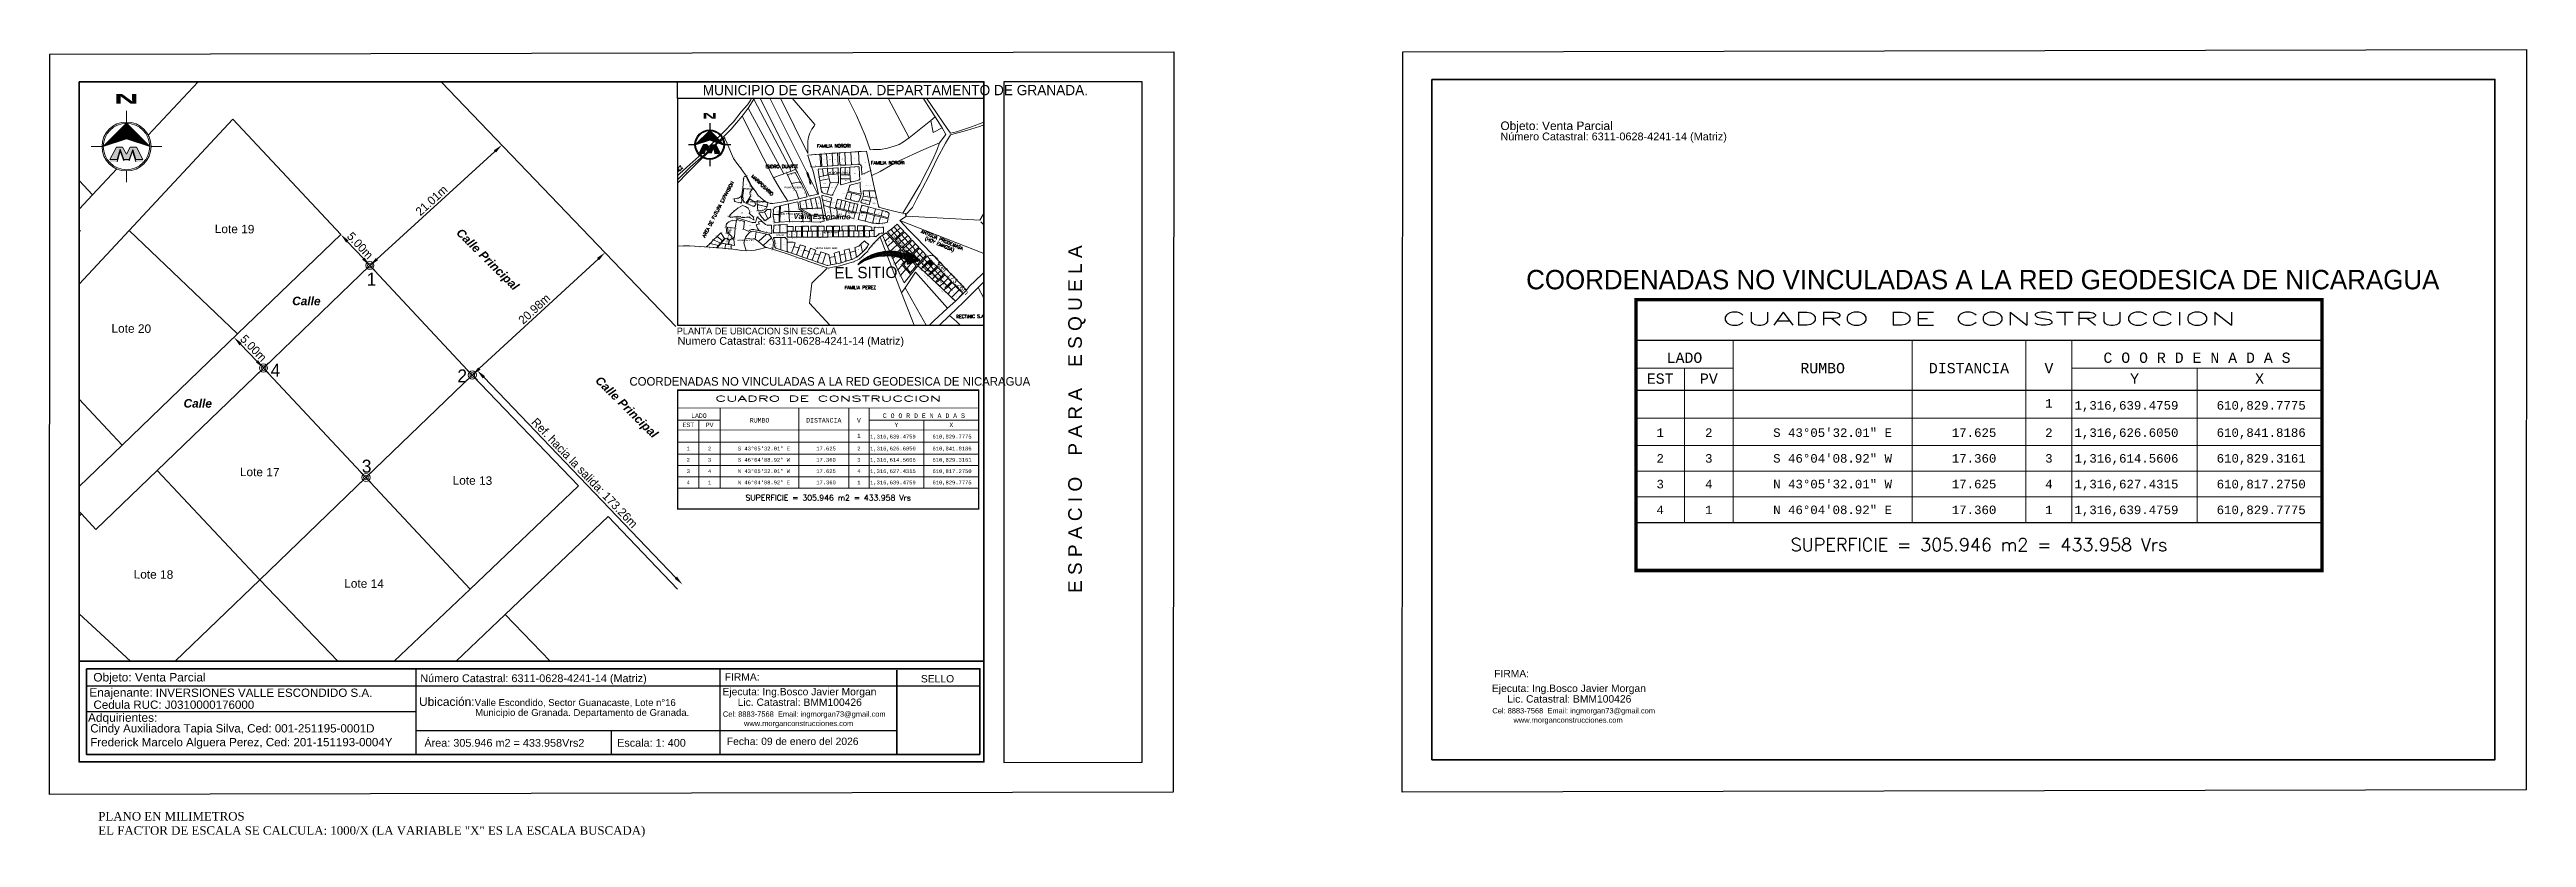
# Paper-space layout 'LAMINA DE TRABAJO' of a CAD drawing. Header units: millimetres. Extents: x 613951 to 614678, y 1319656 to 1319887.
# The model-space entities are those that its viewports show. They can reach past a viewport. Long polylines and large blocks are cut down to what shows.
import ezdxf
from ezdxf.enums import TextEntityAlignment as Align

# ---------------------------------------------------------------- set-up
doc = ezdxf.new("R2010")
doc.units = ezdxf.units.MM
doc.header["$PDMODE"] = 35
doc.header["$PDSIZE"] = 0.5
doc.linetypes.add('DASHED2', pattern=[0.375, 0.25, -0.125])
for name, color, linetype in [('0 - TEXTO', 5, 'Continuous'), ('2', 7, 'Continuous'), ('3', 7, 'Continuous'), ('CVL_CUADCON', 1, 'Continuous'), ('CVL_CUADCON_LIN', 8, 'Continuous'), ('CVL_CUADCON_TIT', 1, 'Continuous'), ('CVL_CUADCON_TX', 2, 'Continuous'), ('Polígono', 2, 'Continuous'), ('textos_terrenos colindantes', 4, 'Continuous')]:
    doc.layers.add(name, color=color, linetype=linetype)
for name, color, linetype, lineweight in [('24. numeros lotes', 10, 'Continuous', 0), ('Cotas', 7, 'Continuous', 0), ('Pol-Lotes', 7, 'Continuous', 20)]:
    doc.layers.add(name, color=color, linetype=linetype, lineweight=lineweight)
doc.layers.add('Rotulación Grande', color=7, linetype='Continuous', lineweight=13, transparency=0.45)
doc.styles.add('Anotativo', font='arial.ttf')
doc.styles.add('ARIAL', font='arial.ttf', dxfattribs={"width": 0.8, "height": 0.039688})
doc.styles.add('Grande', font='ariblk.ttf', dxfattribs={"height": 5})
doc.styles.add('HECTOR LOPEZ', font='arial.ttf')
doc.styles.add('HUECA1', font='HUECA1.shx')
doc.styles.add('LOPEZ', font='TCCM____.TTF')
doc.styles.add('MONOTXT4', font='Monotxt4.shx')
doc.styles.get("Standard").update_dxf_attribs({"font": 'TCCM____.TTF'})
doc.styles.add('Style-ENGINEERING', font='ENGINEERING.shx')
doc.styles.add('style1', font='romans.shx')
doc.dimstyles.new('COTA PARA REFERENCIA DE CALLES', dxfattribs={"dimtxt": 2.5, "dimasz": 2.8, "dimexe": 1.25, "dimexo": 0.625, "dimtad": 1, "dimtxsty": 'Standard', "dimcen": 2.5, "dimse1": 1, "dimse2": 1, "dimadec": 0, "dimazin": 0, "dimtfac": 1, "dimtmove": 0, "dimatfit": 3, "dimfxl": 1, "dimarcsym": 0})

# ---------------------------------------------------------------- blocks, each defined once
blk = doc.blocks.new('*D337')
at = {"color": 0, "lineweight": -2, "transparency": 16777216}
blk.add_line((614211.41, 1319823.26), (614217.82, 1319816.56), dxfattribs=at)
at = {"color": 0, "lineweight": 0, "transparency": 16777216}
for points in [[(614211.59, 1319823.44), (614211.23, 1319823.09), (614210.38, 1319824.35)], [(614218, 1319816.73), (614217.64, 1319816.39), (614218.85, 1319815.48)]]:
    blk.add_solid(points, dxfattribs=at)
at = {"layer": 'Defpoints', "color": 0, "lineweight": 0, "transparency": 16777216}
for p in [(614210.36, 1319824.33), (614218.83, 1319815.46), (614218.85, 1319815.48)]:
    blk.add_point(p, dxfattribs=at)
at = {"color": 0, "lineweight": 0, "transparency": 16777216, "insert": (614215.95, 1319819.94), "char_height": 1.5, "attachment_point": 5, "rotation": 313.69657}
blk.add_mtext('Ref: 173.26m', dxfattribs=at)
blk = doc.blocks.new('*D339')
at = {"color": 0, "lineweight": -2, "transparency": 16777216}
blk.add_line((614011.44, 1319795.6), (614006.66, 1319800.57), dxfattribs=at)
at = {"color": 0, "lineweight": 0, "transparency": 16777216}
for points in [[(614006.99, 1319800.89), (614006.32, 1319800.25), (614004.71, 1319802.59)], [(614011.78, 1319795.92), (614011.11, 1319795.28), (614013.39, 1319793.58)]]:
    blk.add_solid(points, dxfattribs=at)
at = {"layer": 'Defpoints', "color": 0, "lineweight": 0, "transparency": 16777216}
for p in [(614004.71, 1319802.59), (614004.71, 1319802.59), (614013.39, 1319793.58)]:
    blk.add_point(p, dxfattribs=at)
at = {"color": 0, "lineweight": 0, "transparency": 16777216, "insert": (614010.43, 1319799.41), "char_height": 2.5, "attachment_point": 5, "rotation": 313.93101}
blk.add_mtext('5.00m', dxfattribs=at)
blk = doc.blocks.new('*D340')
at = {"color": 0, "lineweight": -2, "transparency": 16777216}
blk.add_line((614042.73, 1319825.74), (614038.01, 1319830.78), dxfattribs=at)
at = {"color": 0, "lineweight": 0, "transparency": 16777216}
for points in [[(614038.35, 1319831.1), (614037.67, 1319830.46), (614036.1, 1319832.82)], [(614043.07, 1319826.06), (614042.39, 1319825.42), (614044.64, 1319823.69)]]:
    blk.add_solid(points, dxfattribs=at)
at = {"layer": 'Defpoints', "color": 0, "lineweight": 0, "transparency": 16777216}
for p in [(614036.1, 1319832.82), (614036.1, 1319832.82), (614044.64, 1319823.69)]:
    blk.add_point(p, dxfattribs=at)
at = {"color": 0, "lineweight": 0, "transparency": 16777216, "insert": (614041.77, 1319829.56), "char_height": 2.5, "attachment_point": 5, "rotation": 313.09163}
blk.add_mtext('5.00m', dxfattribs=at)
blk = doc.blocks.new('*D341')
at = {"color": 0, "lineweight": -2, "transparency": 16777216}
blk.add_line((614046.71, 1319825.58), (614081.38, 1319857.23), dxfattribs=at)
at = {"color": 0, "lineweight": 0, "transparency": 16777216}
for points in [[(614081.06, 1319857.57), (614081.69, 1319856.88), (614083.45, 1319859.11)], [(614046.4, 1319825.92), (614047.02, 1319825.24), (614044.64, 1319823.69)]]:
    blk.add_solid(points, dxfattribs=at)
at = {"layer": 'Defpoints', "color": 0, "lineweight": 0, "transparency": 16777216}
for p in [(614083.45, 1319859.11), (614083.45, 1319859.11), (614044.64, 1319823.69)]:
    blk.add_point(p, dxfattribs=at)
at = {"color": 0, "lineweight": 0, "transparency": 16777216, "insert": (614062.76, 1319842.81), "char_height": 2.5, "attachment_point": 5, "rotation": 42.392}
blk.add_mtext('21.01m', dxfattribs=at)
blk = doc.blocks.new('*D342')
at = {"color": 0, "lineweight": -2, "transparency": 16777216}
blk.add_line((614076.8, 1319793.42), (614111.68, 1319825.61), dxfattribs=at)
at = {"color": 0, "lineweight": 0, "transparency": 16777216}
for points in [[(614111.37, 1319825.95), (614112, 1319825.26), (614113.74, 1319827.51)], [(614076.49, 1319793.76), (614077.12, 1319793.07), (614074.74, 1319791.52)]]:
    blk.add_solid(points, dxfattribs=at)
at = {"layer": 'Defpoints', "color": 0, "lineweight": 0, "transparency": 16777216}
for p in [(614113.74, 1319827.51), (614113.74, 1319827.51), (614074.74, 1319791.52)]:
    blk.add_point(p, dxfattribs=at)
at = {"color": 0, "lineweight": 0, "transparency": 16777216, "insert": (614092.95, 1319810.92), "char_height": 2.5, "attachment_point": 5, "rotation": 42.70271}
blk.add_mtext('20.98m', dxfattribs=at)
blk = doc.blocks.new('*D343')
at = {"color": 0, "lineweight": -2, "transparency": 16777216}
blk.add_line((614078.11, 1319790.87), (614134.56, 1319731.97), dxfattribs=at)
at = {"color": 0, "lineweight": 0, "transparency": 16777216}
for points in [[(614078.45, 1319791.19), (614077.78, 1319790.54), (614076.17, 1319792.89)], [(614134.9, 1319732.29), (614134.23, 1319731.65), (614136.5, 1319729.95)]]:
    blk.add_solid(points, dxfattribs=at)
at = {"layer": 'Defpoints', "color": 0, "lineweight": 0, "transparency": 16777216}
for p in [(614074.74, 1319791.52), (614135.07, 1319728.58), (614136.5, 1319729.95)]:
    blk.add_point(p, dxfattribs=at)
at = {"color": 0, "lineweight": 0, "transparency": 16777216, "insert": (614107.73, 1319762.76), "char_height": 2.5, "attachment_point": 5, "rotation": 313.78728}
blk.add_mtext('Ref. hacia la salida: 173.26m', dxfattribs=at)

msp = doc.modelspace()

# ---------------------------------------------------------------- hatches: boundary and pattern name
at = {"lineweight": 0}
h = msp.add_hatch(color=7, dxfattribs=at)
h.dxf.hatch_style = 1
h.paths.add_polyline_path([(635396.409, 1330138.71), (635383.907, 1330126.666), (635395.948, 1330113.795), (635408.45, 1330125.839)])
h.paths.add_polyline_path([(635389.955, 1330131.252), (635398.535, 1330122.556), (635400.745, 1330124.737), (635392.165, 1330133.432)], flags=24)
h.paths.add_polyline_path([(635387.376, 1330125.19), (635391.927, 1330125.19), (635391.927, 1330128.273), (635387.376, 1330128.273)], flags=24)

# ---------------------------------------------------------------- linework, layer by layer
at = {"color": 1, "lineweight": 0}
msp.add_lwpolyline([(634339.862, 1330196.634), (634373.761, 1330198.647), (634383.978, 1330198.658), (634398.559, 1330198.447), (634421.078, 1330197.522), (634443.183, 1330195.894), (634461.254, 1330194.412), (634483.021, 1330192.273), (634536.62, 1330188.519), (634591.629, 1330182.537), (634611.776, 1330179.32), (634632.903, 1330177.795), (634655.122, 1330178.908), (634670, 1330180.832), (634672.544, 1330181.52), (634682.395, 1330183.806), (634714.834, 1330191.083), (634718.088, 1330190.846), (634739.932, 1330184.274), (634755.851, 1330179.941), (634810.308, 1330162.029), (634840.942, 1330152.06), (634848.483, 1330149.426), (634864.218, 1330144.082), (634888.459, 1330135.453), (634920.467, 1330123.815), (634947.757, 1330114.323), (634971.386, 1330105.838), (634997.769, 1330111.21), (635019.762, 1330115.522), (635047.579, 1330123.466), (635075.915, 1330132.117), (635099.544, 1330143.104), (635110.434, 1330153.536), (635121.612, 1330163.661), (635134.309, 1330175.287), (635140.437, 1330184.268), (635152.933, 1330199.472), (635161.18, 1330208.724), (635174.903, 1330223.071), (635187.969, 1330236.611), (635196.287, 1330241.86), (635211.696, 1330207.265), (635218.897, 1330191.27), (635228.722, 1330169.071), (635247.04, 1330126.932), (635265.222, 1330088.023), (635271.787, 1330074.079), (635283.304, 1330050.553), (635285.517, 1330046.025), (635342.991, 1330115.876), (635353.063, 1330105.71), (635360.947, 1330098.958), (635372.29, 1330088.459), (635497.893, 1329969.785), (635543.709, 1330015.502), (635482.116, 1330079.942), (635433.619, 1330130.251), (635396.185, 1330169.306), (635337.007, 1330231.466), (635305.799, 1330263.538), (635267.827, 1330302.604), (635295.591, 1330321.293), (635291.96, 1330325.789), (635293.062, 1330331.961), (635280.753, 1330332.961), (635249.101, 1330340.242), (635215.204, 1330348.534), (635185.298, 1330356.302), (635182.526, 1330357.902), (635179.318, 1330362.416), (635172.476, 1330392.736), (635159.864, 1330453.187), (635130.286, 1330589.609), (634957.665, 1330578.689), (634888.314, 1330572.991), (634887.834, 1330572.165), (634903.813, 1330522.49), (634910.459, 1330507.299), (634931.712, 1330411.777), (634921.667, 1330410.85), (634894.001, 1330402.905), (634887.101, 1330418.817), (634877.514, 1330438.092), (634869.115, 1330454.906), (634858.896, 1330473.812), (634844.591, 1330500.749), (634837.566, 1330514.466), (634819.867, 1330507.403), (634799.632, 1330500.074), (634782.267, 1330493.398), (634765.472, 1330487.363), (634745.86, 1330479.862), (634767.791, 1330442.589), (634781.126, 1330420.976), (634795.705, 1330398.038), (634805.092, 1330382.314), (634743.043, 1330373.449), (634735.813, 1330372.792), (634731.955, 1330373.723), (634719.418, 1330378.176), (634712.204, 1330381.918), (634682.574, 1330406.012), (634670.745, 1330425.232), (634663.388, 1330433.873), (634653.778, 1330448.144), (634642.362, 1330471.277), (634634.379, 1330486.728), (634622.617, 1330503.022), (634609.115, 1330520.097), (634598.334, 1330534.545), (634581.232, 1330559.406), (634553.243, 1330624.31), (634543.819, 1330643.805), (634516.946, 1330624.875), (634500.718, 1330608.519), (634472.199, 1330579.861), (634447.669, 1330556.089), (634390.338, 1330499.452), (634288.031, 1330391.264)], dxfattribs=at)
for points in [[(634937.675, 1330577.075), (634936.739, 1330576.97), (634916.312, 1330575.291), (634888.314, 1330572.991), (634887.834, 1330572.165), (634903.343, 1330523.906), (634919.28, 1330524.836), (634940.926, 1330526.099)], [(634965.262, 1330579.105), (634942.712, 1330577.641), (634945.98, 1330526.394), (634968.539, 1330527.711), (634968.539, 1330527.711)], [(634987.782, 1330580.567), (634965.262, 1330579.105), (634968.539, 1330527.711), (634991.203, 1330529.034), (634991.203, 1330529.034)], [(635010.386, 1330582.024), (635002.208, 1330581.504), (634987.782, 1330580.567), (634991.203, 1330529.034), (635013.588, 1330530.34)], [(635040.995, 1330583.961), (635016.926, 1330582.438), (635020.099, 1330531.122), (635044.187, 1330532.327)], [(635065.016, 1330585.48), (635040.995, 1330583.961), (635044.187, 1330532.327), (635068.323, 1330533.535)], [(635068.323, 1330533.535), (635097.801, 1330535.01), (635100.375, 1330534.849), (635096.557, 1330587.475), (635065.016, 1330585.48)], [(635142.926, 1330531.494), (635130.286, 1330589.609), (635096.557, 1330587.475), (635100.375, 1330534.849), (635105.166, 1330532.805), (635108.564, 1330528.858), (635109.872, 1330523.816), (635110.649, 1330493.17), (635147.503, 1330510.196)], [(634618.961, 1330436.751), (634613.377, 1330400.256), (634618.396, 1330400.102), (634623.879, 1330435.906), (634640.632, 1330433.029), (634661.177, 1330433.184), (634653.122, 1330445.345), (634651.972, 1330447.082), (634652.824, 1330447.721), (634638.998, 1330472.383), (634633.902, 1330482.858), (634625.982, 1330485.706), (634621.117, 1330474.776), (634622.575, 1330474.425)], [(634799.632, 1330500.074), (634782.267, 1330493.398), (634765.472, 1330487.363), (634745.86, 1330479.862), (634767.791, 1330442.589), (634781.126, 1330420.976), (634795.705, 1330398.038), (634805.092, 1330382.314), (634851.095, 1330392.783), (634838.262, 1330426.924), (634832.688, 1330429.067), (634819.895, 1330456.547), (634803.612, 1330491.523)], [(634819.895, 1330456.547), (634856.591, 1330462.47), (634851.661, 1330470.711), (634835.52, 1330501.025), (634819.083, 1330497.627), (634803.612, 1330491.523)], [(634851.095, 1330392.783), (634838.262, 1330426.924), (634832.688, 1330429.067), (634819.895, 1330456.547), (634856.591, 1330462.47), (634861.732, 1330453.876), (634870.681, 1330435.139), (634879.094, 1330418.539), (634885.223, 1330400.55)], [(634934.646, 1330483.547), (634953.049, 1330487.349), (634948.624, 1330516.279), (634931.505, 1330515.239), (634930.342, 1330512.288), (634934.646, 1330483.547)], [(634973.858, 1330491.647), (634953.049, 1330487.349), (634934.646, 1330483.547), (634936.969, 1330468.046), (634976.586, 1330474.688)], [(634936.969, 1330468.046), (634941.416, 1330438.378), (634974.433, 1330438.879), (634980.25, 1330459.395), (634976.586, 1330474.688)], [(634953.049, 1330487.349), (634971.078, 1330491.073), (634969.47, 1330517.537), (634948.624, 1330516.279)], [(634980.25, 1330459.395), (634974.433, 1330438.879), (634966.042, 1330412.098), (634985.788, 1330407.071), (634987.833, 1330407.328), (634989.263, 1330408.758), (635005.328, 1330440.037), (635014.482, 1330458.979), (635014.437, 1330460.996)], [(634971.078, 1330491.073), (634973.858, 1330491.647), (634992.927, 1330493.733), (634991.739, 1330518.899), (634969.47, 1330517.537)], [(635013.636, 1330495.999), (634992.927, 1330493.733), (634973.858, 1330491.647), (634976.586, 1330474.688), (634980.25, 1330459.395), (635014.437, 1330460.996), (635014.358, 1330475.619)], [(635012.81, 1330519.574), (635012.097, 1330520.137), (634991.739, 1330518.899), (634992.927, 1330493.733), (635013.636, 1330495.999)], [(635022.666, 1330491.126), (635042.206, 1330491.832), (635041.802, 1330522.085), (635023.235, 1330520.814), (635022.328, 1330519.938)], [(635062.331, 1330489.346), (635062.034, 1330492.272), (635042.206, 1330491.832), (635022.666, 1330491.126), (635022.595, 1330485.861), (635022.869, 1330474.748), (635063.25, 1330475.744)], [(635063.25, 1330475.744), (635022.869, 1330474.748), (635023.125, 1330465.665), (635023.361, 1330452.583), (635024.927, 1330450.548), (635064.249, 1330461.027)], [(635042.206, 1330491.832), (635062.034, 1330492.272), (635061.248, 1330523.195), (635041.802, 1330522.085)], [(635062.331, 1330489.346), (635063.25, 1330475.744), (635064.249, 1330461.027), (635083.814, 1330465.706), (635102.675, 1330470.461), (635101.771, 1330493.145), (635100.629, 1330522.93), (635098.467, 1330525.526), (635080.93, 1330524.439), (635061.248, 1330523.195), (635062.034, 1330492.272)], [(634563.051, 1330318.709), (634571.514, 1330316.569), (634572.479, 1330317.081), (634572.835, 1330316.917), (634572.912, 1330316.532), (634582.29, 1330318.285), (634595.957, 1330318.405), (634596.036, 1330319.101), (634601.42, 1330318.485), (634608.313, 1330317.527), (634615.436, 1330315.409), (634621.325, 1330314.786), (634627.766, 1330314.978), (634636.512, 1330316.362), (634640.265, 1330316.674), (634646.577, 1330316.106), (634650.283, 1330314.444), (634665.144, 1330305.815), (634663.009, 1330317.31), (634645.99, 1330332.965), (634646.593, 1330333.32), (634647.631, 1330339.897), (634645.393, 1330346.32), (634640.953, 1330354.619), (634629.904, 1330361.37), (634617.945, 1330364.745), (634598.872, 1330354.053), (634584.486, 1330342.458), (634572.83, 1330332.003), (634567.62, 1330326.815), (634567.857, 1330326.632), (634562.593, 1330319.817), (634562.556, 1330319.26)], [(634613.377, 1330400.256), (634609.594, 1330400.328), (634601.015, 1330395.616), (634595.061, 1330393.317), (634586.105, 1330392.676), (634584.052, 1330390.945), (634583.338, 1330387.801), (634584.36, 1330383.927), (634585.534, 1330382.136), (634608.298, 1330376.447), (634610.808, 1330376.469), (634612.704, 1330377.451), (634614.072, 1330379.252), (634614.501, 1330381.599)], [(634623.879, 1330435.906), (634618.396, 1330400.102), (634620.582, 1330394.955), (634619.112, 1330388.352), (634623.632, 1330381.594), (634622.391, 1330378.288), (634633.648, 1330373.996), (634651.347, 1330403.261), (634650.73, 1330404.779), (634649.069, 1330410.968), (634648.583, 1330418.41), (634649.155, 1330421.079), (634658.954, 1330433.167), (634640.632, 1330433.029)], [(634648.301, 1330392.454), (634636.451, 1330372.927), (634660.182, 1330362.892), (634666.436, 1330362.501), (634670.612, 1330365.412), (634672.947, 1330372.215), (634670.588, 1330377.243)], [(634678.54, 1330386.058), (634682.186, 1330384.67), (634691.284, 1330382.734), (634710.924, 1330380.747), (634721.151, 1330375.55), (634722.526, 1330372.086), (634718.69, 1330359.842), (634678.816, 1330368.867)], [(634718.026, 1330359.992), (634714.087, 1330351.377), (634699.865, 1330343.478), (634682.381, 1330342.444), (634681.935, 1330343.403), (634679.669, 1330357.605), (634679.486, 1330368.715)], [(634745.204, 1330328.093), (634769.763, 1330327.232), (634770.933, 1330362.482), (634757.751, 1330359.398), (634752.971, 1330357.389), (634748.78, 1330353.468), (634746.494, 1330348.948), (634745.751, 1330343.694)], [(634774.253, 1330363.295), (634773.106, 1330334.586), (634795.561, 1330339.921), (634808.764, 1330339.94), (634808.527, 1330371.313)], [(634846.45, 1330380.173), (634808.527, 1330371.313), (634808.764, 1330339.94), (634852.5, 1330340.798), (634855.781, 1330340.672), (634864.958, 1330341.924), (634851.709, 1330349.399), (634851.543, 1330350.367)], [(634884.515, 1330351.817), (634878.393, 1330387.638), (634854.254, 1330381.997), (634859.599, 1330350.721)], [(634907.123, 1330352.811), (634899.299, 1330392.523), (634878.393, 1330387.638), (634884.515, 1330351.817)], [(634927.225, 1330353.695), (634918.683, 1330397.053), (634899.299, 1330392.523), (634907.123, 1330352.811)], [(634918.683, 1330397.053), (634933.68, 1330400.557), (634935.889, 1330400.135), (634937.185, 1330398.296), (634945.834, 1330354.513), (634927.225, 1330353.695)], [(634974.433, 1330438.879), (634941.416, 1330438.378), (634941.685, 1330436.722), (634943.779, 1330422.535), (634945.885, 1330418.029), (634951.578, 1330415.73), (634966.042, 1330412.098)], [(634948.436, 1330387.786), (634945.499, 1330402.653), (634945.464, 1330403.598), (634946.372, 1330405.406), (634947.749, 1330406.153), (634949.164, 1330406.146), (634960.5, 1330403.335), (634986.359, 1330396.922), (634982.792, 1330379.266)], [(634978.629, 1330358.656), (634952.932, 1330365.029), (634952.075, 1330369.364), (634948.436, 1330387.786), (634982.792, 1330379.266)], [(634982.664, 1330336.527), (634987.67, 1330309.07), (634968.068, 1330303.894), (634965.892, 1330304.294), (634964.867, 1330306.158), (634959.468, 1330331.946), (634952.932, 1330365.029), (634978.629, 1330358.656)], [(635010.404, 1330315.114), (634987.67, 1330309.07), (634982.664, 1330336.527), (634978.629, 1330358.656), (635001.001, 1330353.108), (635007.99, 1330351.374)], [(635010.389, 1330390.961), (635001.964, 1330356.99), (635019.435, 1330352.657), (635027.86, 1330386.628)], [(635027.86, 1330386.628), (635019.435, 1330352.657), (635036.906, 1330348.325), (635045.33, 1330382.296)], [(635045.33, 1330382.296), (635062.801, 1330377.963), (635054.377, 1330343.992), (635036.906, 1330348.325)], [(635069.81, 1330415.795), (635051.666, 1330420.107), (635043.818, 1330392.664), (635044.497, 1330392.496), (635062.887, 1330388.069)], [(635108.409, 1330412.744), (635107.481, 1330423.558), (635103.972, 1330441.308), (635104.135, 1330459.807), (635088.909, 1330456.223), (635060.808, 1330449.608), (635053.997, 1330425.735), (635053.734, 1330424.811), (635108.275, 1330411.848)], [(635054.377, 1330343.992), (635062.801, 1330377.963), (635080.272, 1330373.63), (635071.847, 1330339.659)], [(635081.25, 1330383.316), (635095.023, 1330379.876), (635098.368, 1330381.58), (635105.663, 1330400.778), (635107.526, 1330406.831), (635088.161, 1330411.433), (635069.81, 1330415.795), (635062.887, 1330388.069)], [(635080.272, 1330373.63), (635094.831, 1330370.022), (635086.406, 1330336.049), (635071.847, 1330339.659)], [(635104.608, 1330343.13), (635110.355, 1330366.147), (635138.986, 1330358.998), (635133.239, 1330335.982)], [(635111.467, 1330389.916), (635107.297, 1330379.551), (635109.713, 1330375.43), (635140.973, 1330367.927), (635145.135, 1330382.571)], [(635116.302, 1330403.203), (635114.52, 1330397.501), (635111.467, 1330389.916), (635145.135, 1330382.571), (635149.622, 1330398.36), (635144.277, 1330399.149)], [(635116.858, 1330426.258), (635116.92, 1330425.963), (635118.469, 1330408.893), (635116.302, 1330403.203), (635144.277, 1330399.149), (635141.119, 1330426.05)], [(635133.239, 1330335.982), (635138.986, 1330358.998), (635167.617, 1330351.848), (635161.87, 1330328.833)], [(635141.119, 1330426.05), (635144.277, 1330399.149), (635149.622, 1330398.36), (635171.974, 1330395.135), (635165.569, 1330425.84)], [(634592.638, 1330302.424), (634575.333, 1330303.841), (634575.558, 1330303.285), (634561.166, 1330297.468), (634554.229, 1330292.612), (634551.23, 1330288.66), (634550.96, 1330286.232), (634549.941, 1330277.084), (634550.137, 1330275.743), (634553.827, 1330250.45), (634554.624, 1330248.964), (634558.704, 1330251.935), (634555.265, 1330275.226), (634588.206, 1330271.909), (634589.074, 1330280.532)], [(634555.265, 1330275.226), (634558.704, 1330251.935), (634573.759, 1330236.305), (634574.394, 1330233.295), (634574.259, 1330231.389), (634573.596, 1330229.255), (634577.938, 1330230.418), (634582.633, 1330233.116), (634584.778, 1330235.311), (634588.206, 1330271.909)], [(634625.542, 1330299.034), (634610.399, 1330302.781), (634594.1, 1330305.773), (634595.881, 1330313.668), (634644.116, 1330299.56), (634657.576, 1330294.444), (634670.999, 1330294.193), (634677.906, 1330317.64), (634699.712, 1330298.981), (634684.062, 1330297.933), (634687.035, 1330289.38), (634674.602, 1330284.422), (634681.373, 1330267.38), (634687.846, 1330259.947), (634665.29, 1330265.61), (634654.744, 1330265.524), (634645.297, 1330260.607), (634643.296, 1330259.207), (634621.547, 1330267.705)], [(634628.874, 1330228.125), (634630.233, 1330234.437), (634646.049, 1330252.49), (634652.77, 1330257.375), (634662.517, 1330258.453), (634674.364, 1330256.003), (634670.784, 1330226.483)], [(634717.257, 1330246.921), (634674.364, 1330256.003), (634670.784, 1330226.483), (634683.906, 1330215.937)], [(634681.373, 1330267.38), (634674.602, 1330284.422), (634687.035, 1330289.38), (634684.062, 1330297.933), (634699.712, 1330298.981), (634712.729, 1330286.766), (634720.259, 1330284.41), (634737.743, 1330283.664), (634739.727, 1330250.295), (634738.286, 1330249.179), (634715.371, 1330253.967), (634687.846, 1330259.947)], [(634722.706, 1330310.462), (634711.362, 1330302.616), (634710.386, 1330302.582), (634709.717, 1330303.166), (634696.547, 1330318.235), (634684.839, 1330334.983), (634700.355, 1330336.034), (634708.753, 1330338.817)], [(634735.644, 1330348.53), (634734.051, 1330318.307), (634722.706, 1330310.462), (634708.753, 1330338.817), (634711.78, 1330339.82), (634719.613, 1330348.1)], [(634752.36, 1330294.578), (634768.763, 1330295.719), (634769.763, 1330327.232), (634745.204, 1330328.093), (634744.954, 1330320.979), (634745.903, 1330313.48), (634746.793, 1330308.75), (634748.911, 1330297.49), (634750.17, 1330295.611)], [(634746.105, 1330251.758), (634746.752, 1330282.699), (634747.191, 1330283.729), (634748.221, 1330284.167), (634766.526, 1330284.537), (634771.867, 1330284.909), (634771.867, 1330251.952)], [(634773.106, 1330334.586), (634771.867, 1330295.936), (634811.661, 1330298.704), (634808.764, 1330339.94), (634795.561, 1330339.921)], [(634771.867, 1330251.952), (634771.867, 1330284.909), (634801.854, 1330286.995), (634801.917, 1330278.561), (634802.068, 1330258.562), (634802.116, 1330252.18), (634784.616, 1330252.048)], [(634826.917, 1330278.749), (634801.917, 1330278.561), (634802.068, 1330258.562), (634827.067, 1330258.75)], [(634802.068, 1330258.562), (634802.257, 1330233.562), (634822.256, 1330233.713), (634822.067, 1330258.712)], [(634808.764, 1330339.94), (634811.661, 1330298.704), (634824.614, 1330299.605), (634860.376, 1330298.68), (634867.648, 1330298.492), (634864.958, 1330341.924), (634855.781, 1330340.672), (634852.5, 1330340.798)], [(634822.067, 1330258.712), (634822.256, 1330233.713), (634842.256, 1330233.864), (634842.067, 1330258.863)], [(634861.915, 1330279.013), (634836.916, 1330278.825), (634837.067, 1330258.825), (634862.066, 1330259.014)], [(634842.067, 1330258.863), (634842.256, 1330233.864), (634862.255, 1330234.014), (634862.066, 1330259.014), (634852.023, 1330258.938)], [(634900.438, 1330325.125), (634951.564, 1330325.51), (634945.834, 1330354.513), (634917.896, 1330353.285), (634888.355, 1330351.986), (634859.599, 1330350.721), (634894.71, 1330330.879), (634897.971, 1330328.397)], [(634867.648, 1330298.492), (634897.491, 1330297.72), (634897.339, 1330317.89), (634895.956, 1330322.89), (634892.253, 1330326.524), (634864.958, 1330341.924)], [(634890.915, 1330279.232), (634865.915, 1330279.043), (634866.066, 1330259.044), (634891.065, 1330259.232)], [(634886.066, 1330259.195), (634866.066, 1330259.044), (634866.254, 1330234.045), (634886.254, 1330234.195)], [(634906.065, 1330259.345), (634886.066, 1330259.195), (634886.254, 1330234.195), (634906.253, 1330234.346)], [(634900.438, 1330325.125), (634902.339, 1330317.928), (634902.492, 1330297.591), (634938.545, 1330296.658), (634940.459, 1330296.744), (634942.341, 1330297.101), (634953.719, 1330300.105), (634955.354, 1330301.19), (634955.953, 1330303.028), (634951.564, 1330325.51)], [(634925.914, 1330279.495), (634900.914, 1330279.307), (634901.065, 1330259.308), (634926.064, 1330259.496)], [(634926.064, 1330259.496), (634906.065, 1330259.345), (634906.253, 1330234.346), (634926.253, 1330234.497)], [(634954.913, 1330279.714), (634929.914, 1330279.526), (634930.064, 1330259.526), (634955.064, 1330259.714)], [(634950.064, 1330259.677), (634930.064, 1330259.526), (634930.253, 1330234.527), (634950.252, 1330234.678)], [(634970.063, 1330259.827), (634950.064, 1330259.677), (634950.252, 1330234.678), (634970.251, 1330234.828)], [(634989.912, 1330279.978), (634964.913, 1330279.789), (634965.063, 1330259.79), (634990.063, 1330259.978)], [(634990.063, 1330259.978), (634970.063, 1330259.827), (634970.251, 1330234.828), (634990.251, 1330234.979)], [(635018.911, 1330280.196), (634993.912, 1330280.008), (634994.062, 1330260.008), (635019.062, 1330260.197)], [(635014.062, 1330260.159), (634994.062, 1330260.008), (634994.251, 1330235.009), (635014.25, 1330235.16)], [(635042.23, 1330320.189), (635034.095, 1330320.889), (635030.999, 1330320.696), (635010.404, 1330315.114), (635007.99, 1330351.374), (635047.45, 1330341.589)], [(635034.061, 1330260.31), (635014.062, 1330260.159), (635014.25, 1330235.16), (635034.25, 1330235.31)], [(635053.91, 1330280.46), (635028.911, 1330280.271), (635029.061, 1330260.272), (635054.061, 1330260.46)], [(635054.061, 1330260.46), (635034.061, 1330260.31), (635034.25, 1330235.31), (635054.249, 1330235.461)], [(635077.629, 1330311.549), (635042.23, 1330320.189), (635047.45, 1330341.589), (635082.82, 1330332.817)], [(635082.909, 1330280.678), (635057.91, 1330280.49), (635058.061, 1330260.491), (635083.06, 1330260.679)], [(635078.06, 1330260.641), (635058.061, 1330260.491), (635058.249, 1330235.491), (635078.248, 1330235.642)], [(635098.059, 1330260.792), (635078.06, 1330260.641), (635078.248, 1330235.642), (635098.248, 1330235.793)], [(635117.908, 1330280.942), (635092.909, 1330280.754), (635093.06, 1330260.754), (635118.059, 1330260.943)], [(635125.026, 1330299.918), (635095.625, 1330307.157), (635103.639, 1330339.25), (635133.015, 1330331.915)], [(635118.059, 1330260.943), (635098.059, 1330260.792), (635098.248, 1330235.793), (635118.247, 1330235.943)], [(635151.946, 1330276.117), (635130.702, 1330281.038), (635121.908, 1330280.972), (635122.059, 1330260.973), (635142.058, 1330261.123), (635152.058, 1330261.199)], [(635142.058, 1330261.123), (635122.059, 1330260.973), (635122.247, 1330235.973), (635142.247, 1330236.124)], [(635125.026, 1330299.918), (635133.015, 1330331.915), (635163.627, 1330324.272), (635155.713, 1330292.575)], [(635162.058, 1330261.274), (635142.058, 1330261.123), (635142.247, 1330236.124), (635162.246, 1330236.275)], [(635155.713, 1330292.575), (635163.627, 1330324.272), (635187.593, 1330318.288), (635180.619, 1330290.356), (635170.624, 1330290.669), (635160.682, 1330291.746)], [(635161.87, 1330328.833), (635167.617, 1330351.848), (635196.248, 1330344.699), (635190.501, 1330321.684)], [(635200.124, 1330274.546), (635197.433, 1330274.213), (635180.268, 1330273.352), (635165.438, 1330274.04), (635161.958, 1330274.506), (635162.058, 1330261.274), (635162.246, 1330236.275), (635170.72, 1330236.339), (635178.189, 1330244.358), (635181.922, 1330247.449), (635185.907, 1330249.733), (635190.428, 1330250.549), (635200.305, 1330250.624)], [(635180.619, 1330290.356), (635187.593, 1330318.288), (635219.321, 1330310.366), (635215.59, 1330295.426), (635205.881, 1330293.032), (635196.017, 1330291.389), (635186.055, 1330290.514)], [(635196.248, 1330344.699), (635212.847, 1330340.554), (635219.476, 1330336.699), (635224.566, 1330331.372), (635220.29, 1330314.247), (635190.501, 1330321.684)], [(635230.952, 1330265.807), (635216.938, 1330255.737), (635230.938, 1330240.213), (635244.274, 1330251.195)], [(635244.268, 1330276.647), (635233.627, 1330267.765), (635230.952, 1330265.807), (635244.274, 1330251.195), (635257.609, 1330262.178)], [(635257.415, 1330287.665), (635244.268, 1330276.647), (635257.609, 1330262.178), (635270.945, 1330273.161)], [(635271.296, 1330247.334), (635257.609, 1330262.178), (635244.274, 1330251.195), (635258.118, 1330236.011)], [(635284.475, 1330258.656), (635270.945, 1330273.161), (635257.609, 1330262.178), (635271.296, 1330247.334)], [(634484.057, 1330208.18), (634469.325, 1330193.619), (634483.021, 1330192.273), (634511.164, 1330190.302), (634519.158, 1330199.752)], [(634498.79, 1330222.741), (634484.057, 1330208.18), (634519.158, 1330199.752), (634527.153, 1330209.202)], [(634513.523, 1330237.303), (634498.79, 1330222.741), (634527.153, 1330209.202), (634535.147, 1330218.651)], [(634528.255, 1330251.864), (634513.523, 1330237.303), (634535.147, 1330218.651), (634543.142, 1330228.101)], [(634549.222, 1330205.99), (634530.03, 1330209.506), (634513.637, 1330190.129), (634536.62, 1330188.519), (634544.654, 1330187.645)], [(634562.762, 1330222.309), (634559.632, 1330222.825), (634553.534, 1330230.069), (634545.951, 1330228.325), (634530.03, 1330209.506), (634558.351, 1330204.318)], [(634572.156, 1330201.789), (634549.222, 1330205.99), (634544.654, 1330187.645), (634571.582, 1330184.717), (634571.236, 1330196.767)], [(634582.214, 1330224.485), (634581.756, 1330225.814), (634580.603, 1330226.617), (634572.429, 1330227.352), (634572.688, 1330226.924), (634567.199, 1330223.604), (634565.219, 1330223.931), (634564.742, 1330221.982), (634560.322, 1330203.957), (634584.965, 1330199.442)], [(634633.11, 1330178.054), (634655.122, 1330178.908), (634670, 1330180.832), (634682.395, 1330183.806), (634714.834, 1330191.083), (634703.858, 1330199.904), (634683.906, 1330215.937), (634670.784, 1330226.483), (634628.874, 1330228.125), (634623.263, 1330210.592)], [(634717.257, 1330246.921), (634683.906, 1330215.937), (634703.858, 1330199.904), (634737.831, 1330231.361), (634728.638, 1330244.577)], [(634718.088, 1330190.846), (634714.834, 1330191.083), (634703.858, 1330199.904), (634737.831, 1330231.361), (634745.801, 1330215.295), (634742.642, 1330187.865), (634739.932, 1330184.274)], [(634776.985, 1330232.994), (634745.708, 1330232.759), (634745.63, 1330229.024), (634748.604, 1330223.162), (634750.176, 1330219.412), (634751.188, 1330215.474), (634751.558, 1330212.552), (634751.457, 1330207.353), (634750.422, 1330198.18), (634751.713, 1330192.638), (634756.197, 1330189.157), (634776.985, 1330182.293)], [(634802.301, 1330227.563), (634799.302, 1330227.54), (634797.519, 1330228.11), (634796.421, 1330229.627), (634794.592, 1330232.154), (634791.621, 1330233.105), (634776.985, 1330232.994), (634776.985, 1330182.293), (634802.706, 1330173.8), (634802.411, 1330212.935)], [(634835.185, 1330210.245), (634826.791, 1330213.119), (634802.411, 1330212.935), (634802.706, 1330173.8), (634820.281, 1330167.783)], [(634851.505, 1330188.803), (634830.217, 1330196.091), (634820.281, 1330167.783), (634841.569, 1330160.495)], [(634877.761, 1330195.669), (634856.473, 1330202.957), (634841.569, 1330160.495), (634862.857, 1330153.207)], [(634894.081, 1330174.227), (634872.793, 1330181.515), (634862.857, 1330153.207), (634884.145, 1330145.919)], [(634920.336, 1330181.093), (634899.049, 1330188.381), (634884.145, 1330145.919), (634905.432, 1330138.631)], [(634936.656, 1330159.651), (634915.368, 1330166.939), (634905.432, 1330138.631), (634926.72, 1330131.343)], [(634962.912, 1330166.517), (634941.624, 1330173.805), (634926.72, 1330131.343), (634948.008, 1330124.055)], [(634948.008, 1330124.055), (634968.346, 1330117.092), (634971.093, 1330116.893), (634983.03, 1330119.225), (634974.699, 1330162.482), (634962.912, 1330166.517)], [(634999.301, 1330153.716), (634977.207, 1330149.461), (634983.03, 1330119.225), (635005.113, 1330123.539)], [(635017.244, 1330174.235), (634996.455, 1330168.492), (635005.113, 1330123.539), (635021.826, 1330126.804), (635026.118, 1330128.158)], [(635040.879, 1330165.202), (635020.09, 1330159.459), (635026.118, 1330128.158), (635046.759, 1330134.669)], [(635059.306, 1330185.854), (635038.033, 1330179.977), (635046.759, 1330134.669), (635067.881, 1330141.332)], [(635084.391, 1330177.222), (635062.152, 1330171.078), (635067.881, 1330141.332), (635070.486, 1330142.154), (635089.469, 1330150.855)], [(635107.527, 1330205.151), (635098.076, 1330196.564), (635081.545, 1330191.997), (635089.469, 1330150.855), (635090.218, 1330151.198), (635113.793, 1330172.615)], [(635122.437, 1330218.699), (635107.527, 1330205.151), (635113.793, 1330172.615), (635125.423, 1330183.445), (635128.41, 1330187.913), (635134.934, 1330195.103), (635137.517, 1330200.752), (635139.382, 1330202.731)], [(635227.002, 1330235.619), (635212.035, 1330252.214), (635207.486, 1330248.962), (635196.287, 1330241.86), (635207.037, 1330217.613)], [(635241.968, 1330219.023), (635227.002, 1330235.619), (635207.037, 1330217.613), (635216.672, 1330196.211)], [(635256.935, 1330202.428), (635241.968, 1330219.023), (635216.672, 1330196.211), (635226.219, 1330174.727)], [(635271.901, 1330185.832), (635256.935, 1330202.428), (635226.219, 1330174.727), (635235.995, 1330152.339)], [(635244.274, 1330251.195), (635230.938, 1330240.213), (635244.939, 1330224.688), (635258.118, 1330236.011)], [(635256.184, 1330162.966), (635238.533, 1330146.501), (635248.794, 1330123.178), (635271.582, 1330145.893)], [(635261.488, 1330232.315), (635248.288, 1330220.974), (635262.289, 1330205.45), (635275.332, 1330217.131)], [(635290.718, 1330164.968), (635275.92, 1330181.376), (635256.184, 1330162.966), (635271.582, 1330145.893)], [(635288.375, 1330228.811), (635274.688, 1330243.656), (635261.488, 1330232.315), (635275.332, 1330217.131)], [(635275.332, 1330217.131), (635262.289, 1330205.45), (635276.289, 1330189.926), (635289.175, 1330201.946)], [(635303.835, 1330150.422), (635290.718, 1330164.968), (635271.582, 1330145.893), (635285.299, 1330130.682)], [(635287.888, 1330254.997), (635274.688, 1330243.656), (635288.375, 1330228.811), (635301.418, 1330240.492)], [(635288.375, 1330228.811), (635275.332, 1330217.131), (635289.175, 1330201.946), (635302.062, 1330213.967)], [(635293.244, 1330197.536), (635280.345, 1330185.504), (635294.17, 1330170.156), (635306.94, 1330182.502)], [(635301.418, 1330240.492), (635288.375, 1330228.811), (635302.062, 1330213.967), (635314.948, 1330225.988)], [(635306.142, 1330209.568), (635293.244, 1330197.536), (635306.94, 1330182.502), (635319.71, 1330194.848)], [(635306.94, 1330182.502), (635294.17, 1330170.156), (635307.996, 1330154.808), (635320.636, 1330167.468)], [(635319.041, 1330221.6), (635306.142, 1330209.568), (635319.71, 1330194.848), (635332.479, 1330207.194)], [(635333.277, 1330180.129), (635319.71, 1330194.848), (635306.94, 1330182.502), (635320.636, 1330167.468)], [(635337.704, 1330148.734), (635324.007, 1330163.768), (635311.347, 1330151.088), (635325.172, 1330135.74)], [(635345.917, 1330192.789), (635332.479, 1330207.194), (635319.71, 1330194.848), (635333.277, 1330180.129)], [(635336.669, 1330176.449), (635324.007, 1330163.768), (635337.704, 1330148.734), (635350.236, 1330161.729)], [(635349.33, 1330189.13), (635336.669, 1330176.449), (635350.236, 1330161.729), (635362.768, 1330174.724)], [(635363.803, 1330147.009), (635350.236, 1330161.729), (635337.704, 1330148.734), (635351.4, 1330133.701)], [(635376.206, 1330160.318), (635362.768, 1330174.724), (635350.236, 1330161.729), (635363.803, 1330147.009)], [(635380.309, 1330155.92), (635368.106, 1330142.825), (635380.85, 1330130.664), (635392.993, 1330142.362)], [(635285.299, 1330130.682), (635271.582, 1330145.893), (635248.794, 1330123.178), (635259.722, 1330099.792), (635277.711, 1330118.95), (635276.031, 1330120.813)], [(635293.409, 1330101.544), (635277.711, 1330118.95), (635259.722, 1330099.792), (635270.908, 1330075.946)], [(635313.169, 1330079.632), (635293.409, 1330101.544), (635270.908, 1330075.946), (635285.517, 1330046.025)], [(635320.313, 1330132.151), (635307.195, 1330146.696), (635282.826, 1330120.744), (635296.732, 1330105.324)], [(635335.111, 1330115.742), (635320.313, 1330132.151), (635296.732, 1330105.324), (635312.318, 1330088.041)], [(635337.704, 1330148.734), (635325.172, 1330135.74), (635338.997, 1330120.392), (635351.4, 1330133.701)], [(635355.911, 1330129.74), (635342.991, 1330115.876), (635353.063, 1330105.71), (635355.968, 1330103.222), (635362.505, 1330109.519), (635360.796, 1330111.345), (635367.279, 1330117.59)], [(635380.85, 1330130.664), (635368.106, 1330142.825), (635355.911, 1330129.74), (635367.279, 1330117.59)], [(635371.415, 1330114.632), (635364.213, 1330107.693), (635362.505, 1330109.519), (635355.968, 1330103.222), (635360.947, 1330098.958), (635370.943, 1330089.706), (635383.456, 1330101.761)], [(635383.456, 1330101.761), (635370.943, 1330089.706), (635385.678, 1330075.809), (635391.271, 1330081.128), (635389.541, 1330082.933), (635395.799, 1330088.884)], [(635383.907, 1330126.666), (635371.415, 1330114.632), (635383.456, 1330101.761), (635395.948, 1330113.795)], [(635408.21, 1330100.687), (635395.948, 1330113.795), (635383.456, 1330101.761), (635395.799, 1330088.884)], [(635408.45, 1330125.839), (635396.409, 1330138.71), (635383.907, 1330126.666), (635395.948, 1330113.795)], [(635400.248, 1330086.215), (635393.001, 1330079.323), (635391.271, 1330081.128), (635385.678, 1330075.809), (635385.918, 1330075.583), (635401.063, 1330061.273), (635413.143, 1330072.762)], [(635420.948, 1330112.801), (635408.45, 1330125.839), (635395.948, 1330113.795), (635408.21, 1330100.687)], [(635425.223, 1330084.25), (635412.328, 1330097.703), (635400.248, 1330086.215), (635413.143, 1330072.762)], [(635426.262, 1330058.992), (635413.143, 1330072.762), (635401.063, 1330061.273), (635416.749, 1330046.452), (635421.856, 1330051.329), (635420.132, 1330053.139)], [(635424.408, 1330109.191), (635412.328, 1330097.703), (635425.223, 1330084.25), (635437.303, 1330095.738)], [(635438.347, 1330070.558), (635425.223, 1330084.25), (635413.143, 1330072.762), (635426.262, 1330058.992)], [(635432.697, 1330031.384), (635449.212, 1330047.155), (635435.761, 1330061.22), (635423.581, 1330049.518), (635421.856, 1330051.329), (635416.749, 1330046.452)], [(635450.375, 1330082.018), (635437.303, 1330095.738), (635425.223, 1330084.25), (635438.347, 1330070.558)], [(635449.212, 1330047.155), (635467.213, 1330064.344), (635453.808, 1330078.383), (635435.761, 1330061.22)], [(635480.847, 1330050.846), (635467.213, 1330064.344), (635449.212, 1330047.155), (635463.348, 1330033.164)], [(635463.348, 1330033.164), (635449.212, 1330047.155), (635432.697, 1330031.384), (635449.444, 1330015.561), (635457.739, 1330023.942), (635455.962, 1330025.701)], [(635465.903, 1330000.01), (635481.671, 1330016.016), (635467.395, 1330030.145), (635459.516, 1330022.184), (635457.739, 1330023.942), (635449.444, 1330015.561)], [(635498.71, 1330033.314), (635499.315, 1330032.719), (635514.191, 1330018.05), (635481.705, 1329985.08), (635465.903, 1330000.01), (635481.671, 1330016.016)], [(635481.671, 1330016.016), (635498.71, 1330033.314), (635484.401, 1330047.329), (635467.395, 1330030.145)], [(635528.269, 1330000.691), (635526.999, 1329999.421), (635497.893, 1329969.785), (635481.705, 1329985.08), (635514.191, 1330018.05), (635520.221, 1330012.11), (635526.981, 1330002.453)]]:
    msp.add_lwpolyline(points, close=True, dxfattribs=at)
at = {"color": 0, "lineweight": 0}
msp.add_lwpolyline([(635396.409, 1330138.71), (635408.45, 1330125.839), (635395.948, 1330113.795), (635383.907, 1330126.666), (635396.409, 1330138.71)], dxfattribs=at)
at = {"layer": '2', "color": 1, "lineweight": 0}
for p, q in [((634819.61, 1330812.077), (634773.942, 1330871.357)), ((634641.47, 1330767.57), (634616.029, 1330734.305)), ((634664.882, 1330803.887), (634641.47, 1330767.57)), ((634641.47, 1330767.57), (634788.342, 1330495.734)), ((634682.943, 1330825.467), (634664.882, 1330803.887)), ((634837.566, 1330514.466), (634682.943, 1330825.467)), ((634929.194, 1330411.618), (634711.927, 1330846.018)), ((634887.452, 1330579.424), (634745.738, 1330867.326)), ((634916.542, 1330700.119), (634819.61, 1330812.077)), ((635305.95, 1330643.96), (635187.798, 1330868.034)), ((634616.029, 1330734.305), (634745.86, 1330479.862)), ((635395.963, 1330715.522), (635305.95, 1330643.96)), ((635414.018, 1330731.258), (635395.963, 1330715.522)), ((635442.424, 1330685.979), (635414.018, 1330731.258)), ((635598.519, 1330304.524), (635295.591, 1330321.293)), ((635719.045, 1330188.444), (635602.023, 1330297.516)), ((635186.109, 1330234.684), (635275.549, 1330004.758)), ((635290.052, 1330025.074), (635332.548, 1330089.579)), ((635464.501, 1329940.722), (635332.548, 1330089.579)), ((635591.11, 1330026.216), (635631.546, 1330064.545)), ((635275.549, 1330004.758), (635290.052, 1330025.074)), ((635275.549, 1330004.758), (635344.21, 1329825.99)), ((635290.052, 1330025.074), (635382.102, 1329861.526)), ((635464.501, 1329940.722), (635497.893, 1329969.785)), ((635504.13, 1329938.892), (635529.817, 1329964.785)), ((635529.817, 1329964.785), (635591.11, 1330026.216)), ((635591.11, 1330026.216), (635761.509, 1329717.436)), ((635382.102, 1329861.526), (635409.061, 1329888.942)), ((635409.061, 1329888.942), (635464.501, 1329940.722)), ((635425.294, 1329863.504), (635472.853, 1329910.465)), ((635472.853, 1329910.465), (635504.13, 1329938.892))]:
    msp.add_line(p, q, dxfattribs=at)
for points in [[(635346.054, 1330848.516), (635378.023, 1330808.063), (635422.415, 1330744.21), (635463.508, 1330683.156), (635476.952, 1330663.314), (635502.365, 1330669.89), (635564.375, 1330690.145), (635617.748, 1330710.157), (635659.94, 1330727.386)], [(635633.635, 1330705.741), (635596.781, 1330691.3), (635543.16, 1330675.355), (635477.34, 1330657.138), (635456.216, 1330622.089), (635422.868, 1330559.859), (635388.238, 1330486.449), (635361.764, 1330436.92), (635337.325, 1330390.183), (635320.521, 1330356.399), (635291.96, 1330325.789)], [(634314.417, 1330450.526), (634359.18, 1330496.728), (634400.632, 1330534.293), (634437.758, 1330568.05), (634491.673, 1330620.087), (634537.961, 1330666.541), (634580.182, 1330710.713), (634612.999, 1330752.101), (634637.927, 1330780.791), (634651.922, 1330801.107), (634661.348, 1330826.003)], [(634642.286, 1330818.402), (634609.501, 1330807.77), (634575.203, 1330807.051), (634547.003, 1330807.849), (634505.088, 1330812.223), (634459.367, 1330821.432)], [(634819.61, 1330812.077), (634896.637, 1330856.205), (634856.548, 1330906.327)], [(635414.018, 1330731.258), (635393.727, 1330763.308), (635366.84, 1330804.01), (635340.964, 1330840.135), (635324.727, 1330861.76), (635314.328, 1330878.04), (635309.261, 1330891.264), (635302.164, 1330906.777), (635297.866, 1330925.846)], [(634664.882, 1330803.887), (634811.683, 1330523.349), (634817.944, 1330506.707)], [(635050.803, 1330813.562), (635088.322, 1330736.501), (635125.073, 1330654.102), (635146.098, 1330595.108)], [(634616.029, 1330734.305), (634592.88, 1330706.122), (634570.496, 1330680.479), (634554.981, 1330663.977)], [(634887.452, 1330579.424), (634888.503, 1330612.973), (634888.014, 1330630.511), (634891.081, 1330647.537), (634896.687, 1330663.797), (634904.073, 1330680.563), (634914.501, 1330692.242), (634916.542, 1330700.119)], [(635395.963, 1330715.522), (635406.074, 1330666.962), (635442.424, 1330685.979)], [(635432.451, 1330624.228), (635457.893, 1330658.763), (635442.424, 1330685.979)], [(634554.981, 1330663.977), (634523.444, 1330633.008), (634454.019, 1330568.792), (634403.67, 1330524.122), (634359.418, 1330480.969), (634314.146, 1330434.513), (634267.086, 1330378.401), (634236.561, 1330342.348), (634216.208, 1330316.194), (634202.46, 1330288.508), (634194.309, 1330268.184), (634188.195, 1330252.688), (634178.27, 1330237.45), (634167.076, 1330222.722), (634142.918, 1330201.148)], [(635305.95, 1330643.96), (635283.322, 1330627.721), (635264.766, 1330617.324), (635244.689, 1330610.233), (635216.988, 1330602.389), (635187.511, 1330596.834), (635157.532, 1330596.364), (635146.098, 1330595.108)], [(635432.451, 1330624.228), (635367.382, 1330596.097), (635321.122, 1330576.331), (635268.506, 1330551.49), (635228.852, 1330530.444), (635186.144, 1330505.589), (635152.081, 1330489.083)], [(635280.753, 1330332.961), (635304.137, 1330371.237), (635350.46, 1330450.988), (635381.264, 1330510.17), (635404.684, 1330554.366), (635422.766, 1330595.773), (635432.451, 1330624.228)], [(635598.519, 1330304.524), (635612.262, 1330327.636), (635637.425, 1330337.771), (635682.107, 1330307.722), (635751.625, 1330218.928)], [(634965.96, 1330105.041), (634904.669, 1330044.372), (634894.927, 1329960.763), (635174.58, 1329661.756)], [(635543.709, 1330015.502), (635555.038, 1330030.074), (635608.19, 1330080.841), (635658.29, 1330128.562), (635673.295, 1330143.031)], [(635557.102, 1329820.127), (635544.417, 1329836.919), (635522.597, 1329864.397), (635502.041, 1329885.774), (635472.853, 1329910.465)]]:
    msp.add_lwpolyline(points, dxfattribs=at)
at = {"layer": '3', "color": 1, "lineweight": 0}
msp.add_line((635050.803, 1330813.562), (635187.798, 1330868.034), dxfattribs=at)
msp.add_lwpolyline([(635267.827, 1330302.604), (635668.042, 1330146.533)], dxfattribs=at)
at = {"layer": 'Polígono', "color": 1, "lineweight": 0}
for points in [[(634542.592, 1330642.941), (634518.172, 1330625.739)], [(634552.59, 1330625.661), (634544.472, 1330642.455)]]:
    msp.add_lwpolyline(points, dxfattribs=at)
msp.add_circle((634543.819, 1330643.805), 1.5, dxfattribs=at)
msp.add_point((634543.819, 1330643.805), dxfattribs=at)

# ---------------------------------------------------------------- texts
at = {"layer": '24. numeros lotes', "color": 1, "lineweight": 0}
for s, height, rotation, style, p in [('B', 2.571, 0.4316688, 'ARIAL', (634828.429, 1330479.703)), ('243', 2.5712, 0.4316688, 'ARIAL', (634920.048, 1330550.438, 138.978)), ('233', 2.5712, 0.4316688, 'ARIAL', (634942.184, 1330500.782, 141.652)), ('228', 2.5712, 0.4316688, 'ARIAL', (634954.651, 1330478.424)), ('242', 2.5712, 0.4316688, 'ARIAL', (634955.626, 1330552.676, 138.978)), ('232', 2.5712, 0.4316688, 'ARIAL', (634961.707, 1330503.992, 141.652)), ('241', 2.5712, 0.4316688, 'ARIAL', (634978.161, 1330554.139, 138.978)), ('231', 2.5712, 0.4316688, 'ARIAL', (634983.466, 1330505.314, 141.652)), ('226A', 2.5712, 0.4316688, 'ARIAL', (634995.853, 1330476.521, 140.898)), ('240', 2.5712, 0.4316688, 'ARIAL', (635000.685, 1330555.454, 138.978)), ('230', 2.5712, 0.4316688, 'ARIAL', (635003.385, 1330506.625, 141.652)), ('235', 2.5712, 0.4316688, 'ARIAL', (635030.547, 1330557.541, 138.978)), ('221', 2.5712, 0.4316688, 'ARIAL', (635032.234, 1330506.605, 138.228)), ('219', 2.5712, 0.4316688, 'ARIAL', (635042.451, 1330483.51, 138.228)), ('218', 2.5712, 0.4316688, 'ARIAL', (635043.559, 1330467.887, 138.228)), ('220', 2.5712, 0.4316688, 'ARIAL', (635051.918, 1330507.178, 138.228)), ('234', 2.5712, 0.4316688, 'ARIAL', (635054.659, 1330558.748, 138.978)), ('215', 2.5712, 0.4316688, 'ARIAL', (635081.961, 1330496.828, 136.296)), ('66', 2.5712, 0.4316688, 'ARIAL', (635082.44, 1330560.505, 138.978)), ('AREA VERDE', 2.5712, 30.9983638, 'ARIAL', (635124.875, 1330493.818)), ('200', 2.5712, 0.4316688, 'ARIAL', (635123.246, 1330541.915, 138.978)), ('3', 2.431, 0.4316688, 'ARIAL', (634601.415, 1330385.404)), ('4', 2.431, 0.4316688, 'ARIAL', (634630.801, 1330416.177)), ('1', 2.431, 0.4316688, 'ARIAL', (634634.278, 1330452.834)), ('5', 2.431, 0.4316688, 'ARIAL', (634653.045, 1330370.182)), ('6', 2.431, 0.4316688, 'ARIAL', (634696.584, 1330356.504)), ('7', 2.431, 0.4316688, 'ARIAL', (634699.698, 1330371.331)), ('C', 2.571, 0.4316688, 'ARIAL', (634796.824, 1330449.789)), ('13', 2.4315, 0.4316688, 'ARIAL', (634828.768, 1330357.231, -155)), ('A', 2.571, 0.4316688, 'ARIAL', (634840.63, 1330449.704)), ('26', 2.5712, 0.4316688, 'ARIAL', (634869.19, 1330368.043)), ('25', 2.5712, 0.4316688, 'ARIAL', (634892.332, 1330371.197)), ('24', 2.5712, 0.4316688, 'ARIAL', (634913.082, 1330374.02)), ('23', 2.5712, 0.4316688, 'ARIAL', (634932.232, 1330375.889)), ('225B', 2.5712, 0.4316688, 'ARIAL', (634957.385, 1330456.208, 140.898)), ('223', 2.5712, 0.4316688, 'ARIAL', (634960.868, 1330428.576, 140.898)), ('252', 2.5712, 0.4316688, 'ARIAL', (634963.42, 1330376.868)), ('251', 2.5712, 0.4316688, 'ARIAL', (634965.319, 1330392.288)), ('AREA VERDE', 2.5712, 0.4316688, 'ARIAL', (634994.203, 1330375.935, 139.544)), ('222A', 2.5712, 0.4316688, 'ARIAL', (634988.733, 1330439.16)), ('250', 2.5712, 0.4316688, 'ARIAL', (635013.951, 1330373.453)), ('PARQUE', 2.5712, 0.4316688, 'ARIAL', (635034.347, 1330414.508, 139.544)), ('249', 2.5712, 0.4316688, 'ARIAL', (635031.597, 1330370.471)), ('248', 2.5712, 0.4316688, 'ARIAL', (635049.121, 1330366.769)), ('212', 2.5712, 0.4316688, 'ARIAL', (635057.227, 1330405.281)), ('247', 2.5712, 0.4316688, 'ARIAL', (635066.965, 1330361.657)), ('210A', 2.5712, 0.4316688, 'ARIAL', (635078.209, 1330407.769, 139.736)), ('246', 2.5712, 0.4316688, 'ARIAL', (635082.315, 1330357.573)), ('213', 2.5712, 0.4316688, 'ARIAL', (635085.257, 1330434.607, 139.587)), ('208', 2.5712, 0.4316688, 'ARIAL', (635126.665, 1330374.947, 140.194)), ('206', 2.5712, 0.4316688, 'ARIAL', (635128.82, 1330389.408, 140.194)), ('AREA VERDE', 2.5712, 0.4316688, 'ARIAL', (635138.591, 1330448.249, 140.194)), ('204', 2.5712, 0.4316688, 'ARIAL', (635134.512, 1330407.371, 140.194)), ('PARQUE', 2.5712, 0.4316688, 'ARIAL', (635160.114, 1330375.632, 140.194)), ('205', 2.5712, 0.4316688, 'ARIAL', (635157.006, 1330404.237, 140.194)), ('94', 2.4315, 0.4316688, 'ARIAL', (634572.201, 1330284.88)), ('95', 2.4315, 0.4316688, 'ARIAL', (634572.784, 1330261.05)), ('102', 4, 0.4316688, 'ARIAL', (634615.426, 1330335.102)), ('101', 4, 0.4316688, 'ARIAL', (634646.558, 1330281.689)), ('8A', 2.4315, 0.4316688, 'ARIAL', (634705.876, 1330323.048)), ('100', 2.4315, 0.4316688, 'ARIAL', (634706.975, 1330270.1)), ('8B', 2.4315, 0.4316688, 'ARIAL', (634721.945, 1330331.153)), ('265', 2.4315, 0.4316688, 'ARIAL', (634760.523, 1330267.343)), ('11', 2.4315, 0.4316688, 'ARIAL', (634760.419, 1330316.669)), ('10', 2.4315, 0.4316688, 'ARIAL', (634760.757, 1330338.078)), ('268', 2.4315, 0.4316688, 'ARIAL', (634787.031, 1330267.343)), ('18', 2.4315, 0.4316688, 'ARIAL', (634788.538, 1330308.09, -155)), ('12', 2.4315, 0.4316688, 'ARIAL', (634789.753, 1330353.936, -155)), ('1', 2.431, 0.4316688, 'ARIAL', (634814.492, 1330268.656)), ('19', 2.4315, 0.4316688, 'ARIAL', (634821.828, 1330316.404)), ('2', 2.431, 0.4316688, 'ARIAL', (634849.491, 1330268.919)), ('20', 2.5712, 0.4316688, 'ARIAL', (634878.83, 1330314.596)), ('3', 2.431, 0.4316688, 'ARIAL', (634878.49, 1330269.138)), ('4', 2.431, 0.4316688, 'ARIAL', (634913.489, 1330269.402)), ('22', 2.5712, 0.4316688, 'ARIAL', (634923.244, 1330339.587)), ('21', 2.5712, 0.4316688, 'ARIAL', (634928.739, 1330310.957)), ('5', 2.431, 0.4316688, 'ARIAL', (634942.489, 1330269.62)), ('253', 2.5712, 0.4316688, 'ARIAL', (634969.481, 1330338.635)), ('6', 2.431, 0.4316688, 'ARIAL', (634977.488, 1330269.884)), ('254', 2.5712, 0.4316688, 'ARIAL', (634994.884, 1330337.306)), ('7', 2.431, 0.4316688, 'ARIAL', (635006.487, 1330270.102)), ('255', 2.5712, 0.4316688, 'ARIAL', (635025.837, 1330335.598)), ('8', 2.431, 0.4316688, 'ARIAL', (635041.486, 1330270.366)), ('256', 2.5712, 0.4316688, 'ARIAL', (635062.332, 1330329.814)), ('9', 2.431, 0.4316688, 'ARIAL', (635070.485, 1330270.584)), ('10', 2.4315, 0.4316688, 'ARIAL', (635105.484, 1330270.848)), ('261', 2.5712, 0.4316688, 'ARIAL', (635112.959, 1330324.069)), ('264', 2.5712, 0.4316688, 'ARIAL', (635121.262, 1330353.853)), ('11', 2.4315, 0.4316688, 'ARIAL', (635138.337, 1330272.139)), ('262', 2.5712, 0.4316688, 'ARIAL', (635144.042, 1330313.6)), ('263', 2.5712, 0.4316688, 'ARIAL', (635150.817, 1330346.043)), ('259', 2.5712, 0.4316688, 'ARIAL', (635170.719, 1330308.71)), ('258', 2.5712, 0.4316688, 'ARIAL', (635181.594, 1330334.436)), ('29', 2.4315, 0.4316688, 'ARIAL', (635183.333, 1330262.581)), ('260', 2.5712, 0.4316688, 'ARIAL', (635200.169, 1330306.247)), ('257', 2.5712, 0.4316688, 'ARIAL', (635206.109, 1330328.612)), ('LOTE 22', 2, 312.7999435, 'Anotativo', (635230.978, 1330253.929)), ('LOTE 23', 2, 312.7999435, 'Anotativo', (635245.07, 1330263.753)), ('LOTE 24', 2, 312.7999435, 'Anotativo', (635258.833, 1330274.123)), ('LOTE 19', 2, 312.7999435, 'Anotativo', (635271.248, 1330260.492)), ('04', 2.4315, 0.4316688, 'ARIAL', (634494.347, 1330197.993)), ('03', 2.4315, 0.4316688, 'ARIAL', (634506.024, 1330210.377)), ('02', 2.4315, 0.4316688, 'ARIAL', (634517.57, 1330222.54)), ('01', 2.4315, 0.4316688, 'ARIAL', (634529.226, 1330234.918)), ('06', 2.4315, 0.4316688, 'ARIAL', (634533.791, 1330197.775)), ('05', 2.4315, 0.4316688, 'ARIAL', (634548.82, 1330216.258)), ('08', 2.4315, 0.4316688, 'ARIAL', (634559.007, 1330194.912)), ('07', 2.4315, 0.4316688, 'ARIAL', (634573.639, 1330213.055)), ('92', 2.4315, 0.4316688, 'ARIAL', (634656.393, 1330203.146)), ('14', 2.4315, 0.4316688, 'ARIAL', (634659.181, 1330240.913)), ('15', 2.4315, 0.4316688, 'ARIAL', (634688.527, 1330238.334)), ('16', 2.4315, 0.4316688, 'ARIAL', (634711.39, 1330223.95)), ('17', 2.4315, 0.4316688, 'ARIAL', (634731.766, 1330202.885)), ('266', 2.4315, 0.4316688, 'ARIAL', (634764.999, 1330208.602)), ('267', 2.4315, 0.4316688, 'ARIAL', (634789.344, 1330204.685)), ('12', 2.4315, 0.4316688, 'ARIAL', (634812.099, 1330246.137)), ('44', 2.4315, 0.4316688, 'ARIAL', (634818.946, 1330192.022)), ('13', 2.4315, 0.4316688, 'ARIAL', (634832.098, 1330246.288)), ('43', 2.4315, 0.4316688, 'ARIAL', (634835.893, 1330178.293)), ('14', 2.4315, 0.4316688, 'ARIAL', (634852.097, 1330246.438)), ('42', 2.4315, 0.4316688, 'ARIAL', (634859.665, 1330178.082)), ('15', 2.4315, 0.4316688, 'ARIAL', (634876.16, 1330246.62)), ('41', 2.4315, 0.4316688, 'ARIAL', (634878.469, 1330163.717)), ('16', 2.4315, 0.4316688, 'ARIAL', (634896.159, 1330246.77)), ('40', 2.4315, 0.4316688, 'ARIAL', (634902.241, 1330163.506)), ('17', 2.4315, 0.4316688, 'ARIAL', (634916.159, 1330246.921)), ('18', 2.4315, 0.4316688, 'ARIAL', (634940.158, 1330247.102)), ('19', 2.4315, 0.4316688, 'ARIAL', (634960.158, 1330247.253)), ('20', 2.4315, 0.4316688, 'ARIAL', (634980.157, 1330247.403)), ('21', 2.4315, 0.4316688, 'ARIAL', (635004.156, 1330247.584)), ('22', 2.4315, 0.4316688, 'ARIAL', (635024.156, 1330247.735)), ('23', 2.4315, 0.4316688, 'ARIAL', (635044.155, 1330247.885)), ('33', 2.4315, 0.4316688, 'ARIAL', (635052.957, 1330160.655)), ('24', 2.4315, 0.4316688, 'ARIAL', (635068.155, 1330248.066)), ('32', 2.4315, 0.4316688, 'ARIAL', (635076.136, 1330159.277)), ('25', 2.4315, 0.4316688, 'ARIAL', (635088.154, 1330248.217)), ('31', 2.4315, 0.4316688, 'ARIAL', (635097.669, 1330182.306)), ('26', 2.4315, 0.4316688, 'ARIAL', (635108.153, 1330248.368)), ('30', 2.4315, 0.4316688, 'ARIAL', (635123.454, 1330203.941)), ('27', 2.4315, 0.4316688, 'ARIAL', (635132.153, 1330248.548)), ('28', 2.4315, 0.4316688, 'ARIAL', (635152.152, 1330248.699)), ('LOTE 25', 2, 42.2657731, 'Anotativo', (635210.646, 1330235.473)), ('LOTE 26', 2, 42.2657731, 'Anotativo', (635222.381, 1330216.149)), ('LOTE 27', 2, 42.2657731, 'Anotativo', (635235.768, 1330197.486)), ('LOTE 21', 2, 312.7999435, 'Anotativo', (635243.322, 1330239.957)), ('LOTE 28', 2, 42.2657731, 'Anotativo', (635247.503, 1330179.319)), ('LOTE 20', 2, 312.7999435, 'Anotativo', (635257.337, 1330250.066)), ('LOTE 16', 2, 312.7999435, 'Anotativo', (635265.255, 1330222.01)), ('LOTE 30', 2, 48.9362131, 'Anotativo', (635274.451, 1330163.269)), ('LOTE 17', 2, 312.7999435, 'Anotativo', (635275.461, 1330230.008)), ('LOTE 15', 2, 312.7999435, 'Anotativo', (635277.562, 1330206.613)), ('LOTE 31', 2, 48.9362131, 'Anotativo', (635287.397, 1330149.437)), ('LOTE 14', 2, 312.7999435, 'Anotativo', (635287.737, 1330216.103)), ('LOTE 18', 2, 312.7999435, 'Anotativo', (635289.268, 1330242.906)), ('LOTE 10', 2, 312.7999435, 'Anotativo', (635295.364, 1330185.522)), ('LOTE 13', 2, 312.7999435, 'Anotativo', (635301.595, 1330228.305)), ('LOTE 11', 2, 312.7999435, 'Anotativo', (635306.62, 1330196.219)), ('LOTE 09', 2, 312.7999435, 'Anotativo', (635308.008, 1330169.548)), ('LOTE 08', 2, 312.7999435, 'Anotativo', (635319.672, 1330180.747)), ('LOTE 12', 2, 312.7999435, 'Anotativo', (635320.395, 1330208.647)), ('LOTE 04', 2, 312.7999435, 'Anotativo', (635324.59, 1330149.754)), ('LOTE 07', 2, 312.7999435, 'Anotativo', (635331.919, 1330193.291)), ('LOTE 05', 2, 312.7999435, 'Anotativo', (635337.122, 1330162.749)), ('LOTE 06', 2, 312.7999435, 'Anotativo', (635349.783, 1330175.43)), ('LOTE 01', 2, 312.7999435, 'Anotativo', (635363.221, 1330161.024)), ('39', 2.4315, 0.4316688, 'ARIAL', (634921.044, 1330149.141)), ('38', 2.4315, 0.4316688, 'ARIAL', (634944.816, 1330148.93)), ('37', 2.4315, 0.4316688, 'ARIAL', (634967.087, 1330137.854)), ('36', 2.4315, 0.4316688, 'ARIAL', (634991.166, 1330136.471)), ('35', 2.4315, 0.4316688, 'ARIAL', (635011.287, 1330148.325)), ('34', 2.4315, 0.4316688, 'ARIAL', (635033.499, 1330146.68)), ('LOTE 29', 2, 48.9362131, 'Anotativo', (635253.885, 1330144.899)), ('LOTE 32', 2, 48.9362131, 'Anotativo', (635265.259, 1330125.841)), ('LOTE 33', 2, 48.9362131, 'Anotativo', (635274.31, 1330097.448)), ('LOTE 36', 2, 48.9362131, 'Anotativo', (635292.039, 1330077.789)), ('LOTE 34', 2, 48.9362131, 'Anotativo', (635301.964, 1330126.01)), ('LOTE 35', 2, 48.9362131, 'Anotativo', (635315.921, 1330110.533)), ('LOTE 03', 2, 312.7999435, 'Anotativo', (635338.286, 1330134.72)), ('LOTE 02', 2, 312.7999435, 'Anotativo', (635350.818, 1330147.715)), ('LOTE 5', 2, 314.6170021, 'Anotativo', (635451.487, 1330062.782)), ('LOTE 3', 2, 314.6170021, 'Anotativo', (635465.03, 1330049)), ('LOTE 6', 2, 314.6170021, 'Anotativo', (635434.229, 1330046.302)), ('LOTE 4', 2, 314.6170021, 'Anotativo', (635449.328, 1330031.358)), ('LOTE 2', 2, 314.6170021, 'Anotativo', (635466.649, 1330015.077)), ('LOTE 1', 2, 314.6170021, 'Anotativo', (635483.053, 1330031.729))]:
    msp.add_text(s, height=height, rotation=rotation, dxfattribs=dict(at, style=style)).set_placement(p, align=Align.MIDDLE_CENTER)
at = {"layer": '24. numeros lotes', "color": 1, "lineweight": 0, "style": 'Anotativo'}
for s, rotation, p in [('LOTE 21', 314.6170021, (635352.75, 1330125.423)), ('LOTE 20', 314.6170021, (635362.702, 1330135.565)), ('LOTE 18', 314.6170021, (635367.98, 1330109.444)), ('LOTE 19', 314.6170021, (635375.507, 1330148.192)), ('LOTE 17', 314.6170021, (635378.6, 1330119.673)), ('LOTE 15', 314.6170021, (635379.793, 1330096.437)), ('LOTE 14', 314.6170021, (635390.414, 1330106.666)), ('LOTE 16', 314.6170021, (635391.423, 1330131.973)), ('LOTE 12', 314.6170021, (635396.296, 1330079.952)), ('LOTE 13', 314.6170021, (635403.236, 1330118.966)), ('LOTE 11', 314.6170021, (635407.542, 1330091.536)), ('LOTE 9', 314.6170021, (635407.568, 1330066.477)), ('LOTE 10', 314.6170021, (635419.426, 1330101.875)), ('LOTE 8', 314.6170021, (635421.494, 1330077.825)), ('LOTE 7', 314.6170021, (635433.378, 1330088.164)), ('LOTE B', 44.6170021, (635488.457, 1330004.982)), ('LOTE A', 44.6170021, (635497.533, 1329987.107))]:
    msp.add_text(s, height=2, rotation=rotation, dxfattribs=at).set_placement(p, align=Align.MIDDLE_LEFT)
at = {"layer": 'Cotas', "color": 1, "lineweight": 0}
for s, height, rotation, p in [('ACCESO VEHICULAR', 1.5, 90.5672556, (634865.091, 1330249.432)), ('ANDEN PEATONAL', 1.5, 90.5672556, (634928.853, 1330251.566)), ('ACCESO VEHICULAR', 1.5, 90.5672556, (634992.769, 1330259.428)), ('ANDEN PEATONAL', 1.5, 90.5672556, (635056.847, 1330252.336)), ('ACCESO VEHICULAR', 1.5, 90.5672556, (635120.867, 1330251.537)), ('ACCESO VEHICULAR', 1.5, 0.2089501, (634822.838, 1330229.495)), ('ACCESO VEHICULAR', 1.5, 0.2089501, (634918.87, 1330230.119)), ('ACCESO VEHICULAR', 1.5, 0.2089501, (635118.279, 1330232.114)), ('ANTONIO BLANDINO', 1.875, 316.0492635, (635366.747, 1330076.734)), ('ANTONIO BLANDINO', 1.875, 316.0492635, (635430.004, 1330021.848))]:
    msp.add_text(s, height=height, rotation=rotation, dxfattribs=at).set_placement(p)
at = {"layer": 'Pol-Lotes', "color": 1, "lineweight": 0}
for s, p in [('63', (634471.606, 1330582.293)), ('631', (634949.959, 1330575.56)), ('629', (634967.944, 1330581.754)), ('626', (634989.784, 1330583.584)), ('622', (635023.754, 1330580.02)), ('620', (635039.711, 1330580.635)), ('527', (635063.237, 1330582.531)), ('37', (634783.085, 1330496.79)), ('450', (634811.03, 1330490.521)), ('35', (634820.525, 1330510.691)), ('441', (634825.314, 1330460.306)), ('619', (634928.396, 1330512.532)), ('611', (634933.009, 1330482.981)), ('617', (634951.572, 1330519.494)), ('616', (634971.478, 1330520.462)), ('608', (634977.787, 1330494.805)), ('614', (634994.235, 1330521.437)), ('589', (635028.07, 1330517.393)), ('585', (635028.505, 1330488.992)), ('580', (635028.516, 1330477.537)), ('586', (635029.249, 1330484.98)), ('587', (635048.023, 1330519.139)), ('569', (635060.294, 1330488.161)), ('578', (635060.388, 1330520.084)), ('579', (635060.5, 1330494.309)), ('570', (635070.304, 1330476.623)), ('574', (635099.571, 1330493.135)), ('470', (634581.201, 1330387.276)), ('469', (634581.736, 1330391.665)), ('451', (634615.648, 1330437.222)), ('479', (634626.33, 1330388.724)), ('490', (634644.12, 1330373.886)), ('458', (634650.077, 1330447.172)), ('486', (634655.79, 1330417.174)), ('487', (634656.25, 1330420.791)), ('485', (634656.373, 1330411.886)), ('484', (634658.365, 1330406.475)), ('501', (634687.064, 1330357.634)), ('46', (634732.738, 1330376.89)), ('45', (634738.749, 1330375.966)), ('44', (634746.116, 1330376.553)), ('438', (634855.992, 1330396.478)), ('600', (634948.146, 1330434.821)), ('601', (634950.642, 1330425.052)), ('795', (634951.97, 1330400.459)), ('794', (634955.589, 1330389.815)), ('805', (634958.538, 1330371.428)), ('582', (635021.754, 1330454.292)), ('566', (635060.803, 1330428.893)), ('782', (635078.178, 1330372.417)), ('562', (635103.785, 1330439.317)), ('546', (635117.804, 1330381.282)), ('254', (634548.14, 1330279.078)), ('252', (634558.234, 1330287.94)), ('326', (634560.814, 1330319.088)), ('325', (634561.352, 1330322.267)), ('259', (634561.486, 1330277.838)), ('323', (634566.412, 1330329.403)), ('248', (634573.51, 1330304.603)), ('261', (634596.365, 1330280.141)), ('313', (634644.843, 1330331.176)), ('270', (634677.169, 1330287.504)), ('500', (634679.814, 1330344.931)), ('272', (634687.04, 1330300.706)), ('269', (634687.919, 1330269.404)), ('516', (634692.47, 1330333.237)), ('511', (634727.79, 1330307.671)), ('855', (634744.082, 1330343.592)), ('854', (634744.384, 1330349.737)), ('853', (634746.693, 1330354.322)), ('861', (634746.941, 1330297.322)), ('858', (634751.667, 1330320.468)), ('407', (634752.309, 1330278.346)), ('859', (634753.005, 1330314.327)), ('860', (634753.972, 1330309.329)), ('435', (634809.568, 1330256.529)), ('674', (634843.769, 1330276.501)), ('873', (634849.468, 1330350.314)), ('896', (634865.119, 1330354.024)), ('660', (634872.323, 1330256.615)), ('709', (634872.339, 1330276.749)), ('712', (634907.722, 1330276.959)), ('668', (634935.921, 1330262.165)), ('715', (634936.45, 1330276.94)), ('811', (634966.621, 1330332.209)), ('810', (634970.084, 1330309.106)), ('719', (634970.617, 1330262.941)), ('718', (634971.513, 1330277.344)), ('671', (634976.733, 1330258.239)), ('806', (634980.308, 1330336.052)), ('679', (635000.294, 1330262.662)), ('721', (635000.452, 1330277.744)), ('812', (635009.002, 1330317.071)), ('724', (635035.219, 1330277.676)), ('815', (635048.834, 1330322.105)), ('786', (635061.725, 1330345.93)), ('687', (635064.112, 1330258.122)), ('727', (635064.294, 1330277.766)), ('642', (635099.596, 1330278.451)), ('840', (635124.262, 1330303.795)), ('647', (635128.276, 1330278.763)), ('15', (635186.449, 1330352.651)), ('14', (635216.689, 1330345.651)), ('372', (635224.232, 1330255.659)), ('13', (635250.335, 1330337.219)), ('365', (635254.994, 1330262.119)), ('12', (635282.206, 1330330.091)), ('88', (634484.271, 1330189.379)), ('256', (634551.982, 1330251.271)), ('91', (634612.499, 1330176.511)), ('246', (634631.296, 1330211.293)), ('232', (634637.261, 1330234.279)), ('245', (634638.553, 1330181.604)), ('93', (634656.307, 1330181.794)), ('94', (634669.707, 1330183.827)), ('415', (634753.708, 1330229.134)), ('421', (634757.988, 1330199.227)), ('432', (634808.879, 1330210.531)), ('752', (635004.198, 1330166.946)), ('749', (635027.167, 1330157.496)), ('746', (635044.978, 1330178.595)), ('742', (635059.923, 1330170.716)), ('738', (635088.919, 1330189.67)), ('730', (635115.507, 1330204.111)), ('733', (635126.651, 1330190.171)), ('735', (635135.076, 1330201.203)), ('117', (635146.652, 1330181.503)), ('118', (635159.285, 1330196.494)), ('119', (635167.208, 1330205.747)), ('120', (635180.675, 1330219.864)), ('369', (635238.813, 1330240.368)), ('367', (635242.036, 1330251.56)), ('360', (635255.765, 1330220.753)), ('357', (635269.216, 1330205.869)), ('358', (635279.069, 1330193.805)), ('355', (635282.653, 1330217.255)), ('348', (635287.473, 1330185.733)), ('352', (635290.287, 1330224.482)), ('345', (635301.473, 1330170.342)), ('343', (635308.738, 1330178.656)), ('341', (635322.08, 1330190.784)), ('329', (635348.069, 1330161.232)), ('756', (634985.375, 1330147.694)), ('387', (635237.443, 1330143.804)), ('396', (635274.305, 1330122.064)), ('401', (635290.725, 1330120.717)), ('336', (635318.934, 1330151.202)), ('333', (635332.21, 1330136.588)), ('331', (635335.285, 1330148.663)), ('182', (635355.89, 1330100.556)), ('189', (635358.464, 1330111.667)), ('187', (635362.92, 1330129.82)), ('175', (635368.636, 1330089.634)), ('184', (635370.002, 1330138.891)), ('179', (635378.108, 1330114.857)), ('167', (635384.16, 1330074.449)), ('176', (635387.436, 1330082.814)), ('173', (635390.232, 1330102.108)), ('178', (635391.413, 1330126.727)), ('171', (635398.301, 1330109.568)), ('160', (635401.059, 1330058.607)), ('164', (635402.352, 1330081.197)), ('158', (635414.404, 1330068.028)), ('163', (635414.569, 1330093.603)), ('161', (635418.095, 1330053.099)), ('156', (635426.997, 1330080.168)), ('153', (635416.742, 1330043.785)), ('147', (635429.631, 1330031.078)), ('142', (635447.269, 1330014.82))]:
    msp.add_text(s, height=2, dxfattribs=at).set_placement(p, align=Align.MIDDLE_RIGHT)
for s, p in [('62', (634500.224, 1330610.125)), ('462', (634630.543, 1330481.069)), ('618', (634932.852, 1330516.241)), ('588', (635026.858, 1330522.238)), ('320', (634598.919, 1330355.141)), ('454', (634629.92, 1330430.884)), ('503', (634676.84, 1330384.154)), ('502', (634685.278, 1330364.114)), ('509', (634717.682, 1330360.737)), ('852', (634751.155, 1330358.255)), ('43', (634808.028, 1330383.882)), ('26', (634929.91, 1330412.27)), ('788', (635042.947, 1330379.154)), ('557', (635056.841, 1330414.658)), ('787', (635060.782, 1330375.228)), ('565', (635066.385, 1330445.155)), ('555', (635067.704, 1330413.058)), ('847', (635115.718, 1330361.309)), ('845', (635137.13, 1330355.905)), ('251', (634560.996, 1330289.056)), ('250', (634565.075, 1330292.951)), ('322', (634572.99, 1330333.175)), ('321', (634585.027, 1330343.47)), ('284', (634593.987, 1330310.646)), ('301', (634597.774, 1330320.012)), ('291', (634647.509, 1330261.929)), ('522', (634724.179, 1330349.353)), ('519', (634736.257, 1330350.008)), ('406', (634752.857, 1330253.238)), ('408', (634753.7, 1330279.306)), ('803', (634977.555, 1330354.776)), ('819', (635081.507, 1330306.704)), ('842', (635110.101, 1330338.68)), ('846', (635111.843, 1330343.353)), ('844', (635140.305, 1330336.045)), ('829', (635155.192, 1330294.257)), ('701', (635162.704, 1330275.976)), ('827', (635169.129, 1330328.75)), ('830', (635169.132, 1330319.808)), ('828', (635173.251, 1330347.055)), ('821', (635201.259, 1330339.928)), ('231', (634636.301, 1330228.388)), ('233', (634648.955, 1330247.87)), ('414', (634751.813, 1330233.665)), ('778', (634835.18, 1330191.168)), ('775', (634861.279, 1330197.39)), ('772', (634877.977, 1330176.547)), ('769', (634903.917, 1330183.523)), ('766', (634920.321, 1330162.131)), ('763', (634946.428, 1330168.93)), ('762', (634968.088, 1330161.439)), ('703', (635181.752, 1330239.613)), ('704', (635186.658, 1330242.921)), ('121', (635191.015, 1330231.477)), ('114', (635116.977, 1330149.15))]:
    msp.add_text(s, height=2, dxfattribs=at).set_placement(p, align=Align.BOTTOM_RIGHT)
for s, p in [('61', (634514.249, 1330628.067)), ('60', (634542.823, 1330647.374)), ('22', (634887.482, 1330575.948)), ('21', (634955.936, 1330581.675)), ('20', (635125.555, 1330586.371)), ('64', (634444.086, 1330558.972)), ('464', (634624.037, 1330472.616)), ('38', (634762.339, 1330490.275)), ('36', (634797.097, 1330503.399)), ('34', (634839.561, 1330516.517)), ('604', (634929.839, 1330466.248)), ('638', (634934.086, 1330528.566)), ('609', (635006.871, 1330475.432)), ('612', (635007.037, 1330516.198)), ('628', (635007.161, 1330532.64)), ('581', (635025.289, 1330465.634)), ('523', (635069.214, 1330536.585)), ('575', (635094.822, 1330519.335)), ('573', (635095.961, 1330472.992)), ('525', (635101.03, 1330537.296)), ('530', (635110.3, 1330530.067)), ('531', (635112.058, 1330523.924)), ('528', (635134.923, 1330530.464)), ('533', (635139.578, 1330510.796)), ('476', (634615.629, 1330378.972)), ('477', (634615.961, 1330381.799)), ('478', (634622.513, 1330395.011)), ('480', (634624.826, 1330383.197)), ('459', (634645.711, 1330449.754)), ('488', (634651.798, 1330431.608)), ('483', (634652.703, 1330401.425)), ('456', (634659.093, 1330430.345)), ('495', (634663.947, 1330376.721)), ('493', (634663.954, 1330367.342)), ('494', (634665.326, 1330372.349)), ('507', (634713.701, 1330374.996)), ('508', (634715.241, 1330370.512)), ('863', (634774.143, 1330366.632)), ('439', (634839.671, 1330428.344)), ('443', (634856.857, 1330451.244)), ('445', (634871.503, 1330416.434)), ('446', (634878.113, 1330402.085)), ('27', (634919.481, 1330413.749)), ('899', (634920.457, 1330395.702)), ('900', (634927.088, 1330401.808)), ('901', (634935.739, 1330402.903)), ('599', (634942.593, 1330441.035)), ('591', (634968.408, 1330441.917)), ('801', (634978.913, 1330394.981)), ('590', (634981.611, 1330457.3)), ('595', (634991.711, 1330408.894)), ('596', (634998.105, 1330441.168)), ('597', (635007.264, 1330458.142)), ('790', (635020.83, 1330385.381)), ('549', (635079.452, 1330386.639)), ('783', (635087.553, 1330368.705)), ('551', (635093.507, 1330384.9)), ('561', (635100.307, 1330423.604)), ('553', (635100.346, 1330405.464)), ('552', (635107.205, 1330401.065)), ('560', (635109.462, 1330414.887)), ('543', (635115.735, 1330395.414)), ('535', (635118.134, 1330423.006)), ('536', (635120.871, 1330408.814)), ('541', (635165.06, 1330398.169)), ('255', (634542.202, 1330274.537)), ('253', (634552.418, 1330285.229)), ('294', (634556.857, 1330315.662)), ('324', (634569.644, 1330325.351)), ('249', (634572.568, 1330300.077)), ('281', (634617.918, 1330296.659)), ('317', (634642.326, 1330356.073)), ('316', (634646.196, 1330348.152)), ('314', (634648.402, 1330334.485)), ('315', (634649.44, 1330340.742)), ('312', (634663.977, 1330319.06)), ('236', (634671.716, 1330258.841)), ('271', (634685.861, 1330286.59)), ('497', (634708.452, 1330353.251)), ('520', (634732.534, 1330314.979)), ('848', (634746.191, 1330330.676)), ('856', (634752.865, 1330296.514)), ('857', (634763.085, 1330298.612)), ('412', (634765.067, 1330255.167)), ('434', (634794.403, 1330278.603)), ('875', (634809.484, 1330295.262)), ('866', (634810.529, 1330343.275)), ('640', (634824.223, 1330255.854)), ('673', (634855.937, 1330276.45)), ('871', (634859.334, 1330338.707)), ('878', (634865.698, 1330295.337)), ('659', (634880.197, 1330256.341)), ('708', (634883.874, 1330276.854)), ('710', (634888.288, 1330256.265)), ('881', (634888.46, 1330321.863)), ('880', (634890.615, 1330317.627)), ('898', (634899.382, 1330329.814)), ('884', (634904.469, 1330318.058)), ('663', (634907.951, 1330261.231)), ('711', (634918.846, 1330277.004)), ('665', (634919.035, 1330261.745)), ('667', (634943.288, 1330262.466)), ('714', (634947.627, 1330276.52)), ('891', (634948.641, 1330306.072)), ('716', (634949.473, 1330262.635)), ('890', (634956.669, 1330299.968)), ('807', (634980.44, 1330310.856)), ('717', (634983.238, 1330277.777)), ('676', (634983.259, 1330262.587)), ('814', (635001.937, 1330348.895)), ('678', (635011.091, 1330263.812)), ('720', (635012.229, 1330277.879)), ('722', (635016.782, 1330257.108)), ('682', (635032.087, 1330263.886)), ('818', (635040.404, 1330340.035)), ('684', (635047.373, 1330258.323)), ('723', (635047.447, 1330277.991)), ('686', (635071.521, 1330257.74)), ('820', (635075.625, 1330330.989)), ('726', (635076.019, 1330278.323)), ('728', (635080.259, 1330257.638)), ('690', (635099.945, 1330262.678)), ('641', (635110.993, 1330278.866)), ('644', (635111.142, 1330263.024)), ('843', (635132.622, 1330328.703)), ('645', (635144.463, 1330273.992)), ('650', (635149.514, 1330257.997)), ('695', (635163.943, 1330263.16)), ('831', (635187.957, 1330314.785)), ('824', (635216.835, 1330329.482)), ('835', (635220.95, 1330308.808)), ('371', (635227.471, 1330262.117)), ('373', (635246.7, 1330276.802)), ('375', (635254.214, 1330283.736)), ('7', (635308.531, 1330265.642)), ('82', (634371.836, 1330195.503)), ('83', (634382.126, 1330195.515)), ('84', (634396.75, 1330195.303)), ('85', (634419.556, 1330194.415)), ('86', (634441.269, 1330193.066)), ('87', (634459.585, 1330191.688)), ('89', (634535.114, 1330185.446)), ('258', (634561.032, 1330253.575)), ('263', (634567.669, 1330233.719)), ('262', (634574.773, 1330238.139)), ('268', (634586.812, 1330235.207)), ('90', (634589.935, 1330179.486)), ('92', (634628.781, 1330175.009)), ('95', (634670.707, 1330184.564)), ('96', (634680.214, 1330186.942)), ('97', (634713.176, 1330194.301)), ('98', (634719.721, 1330192.975)), ('241', (634733.733, 1330226.141)), ('244', (634735.825, 1330190.534)), ('243', (634738.448, 1330214.583)), ('277', (634740.935, 1330248.583)), ('416', (634750.732, 1330223.536)), ('417', (634752.38, 1330219.83)), ('418', (634753.094, 1330215.93)), ('420', (634753.315, 1330207.496)), ('419', (634753.769, 1330212.427)), ('425', (634803.295, 1330225.676)), ('436', (634804.141, 1330252.138)), ('652', (634815.617, 1330236.24)), ('654', (634835.545, 1330236.328)), ('656', (634856.007, 1330236.331)), ('662', (634879.666, 1330236.569)), ('664', (634899.542, 1330236.854)), ('666', (634919.625, 1330236.463)), ('670', (634943.621, 1330236.775)), ('672', (634963.964, 1330237.031)), ('761', (634968.364, 1330159.75)), ('677', (634982.529, 1330236.909)), ('755', (635001.14, 1330154.15)), ('681', (635007.208, 1330237.22)), ('683', (635027.14, 1330237.695)), ('685', (635047.288, 1330237.572)), ('689', (635071.881, 1330237.774)), ('691', (635091.769, 1330238.275)), ('692', (635110.845, 1330238.697)), ('732', (635118.104, 1330185.406)), ('729', (635119.546, 1330214.116)), ('734', (635126.636, 1330195.253)), ('116', (635135.609, 1330172.906)), ('736', (635136.306, 1330207.13)), ('694', (635143.209, 1330238.688)), ('696', (635155.465, 1330238.991)), ('707', (635196.653, 1330247.691)), ('124', (635211.163, 1330188.793)), ('125', (635220.85, 1330166.871)), ('376', (635223.928, 1330231.022)), ('380', (635238.675, 1330214.279)), ('382', (635253.7, 1330197.953)), ('384', (635263.578, 1330185.478)), ('359', (635263.667, 1330232.418)), ('362', (635284.625, 1330251.118)), ('390', (635287.647, 1330160.214)), ('351', (635298.359, 1330236.447)), ('354', (635307.059, 1330226.958)), ('350', (635315.906, 1330217.421)), ('339', (635337.328, 1330193.056)), ('6', (635340.222, 1330233.779)), ('327', (635368.258, 1330160.371)), ('5', (635398.666, 1330171.735)), ('389', (635268.527, 1330141.411)), ('395', (635274.587, 1330114.606)), ('129', (635274.758, 1330050.956)), ('397', (635290.181, 1330096.589)), ('392', (635296.016, 1330150.228)), ('405', (635305.141, 1330079.68)), ('399', (635312.506, 1330131.78)), ('403', (635326.562, 1330115.505)), ('186', (635392.924, 1330145.027)), ('162', (635425.814, 1330110.383)), ('4', (635436.459, 1330132.175)), ('150', (635437.51, 1330060.98)), ('154', (635450.696, 1330084.79)), ('144', (635469.07, 1330066.258)), ('143', (635480.9, 1330053.546)), ('3', (635483.962, 1330081.866)), ('148', (635448.639, 1330024.466)), ('145', (635450.895, 1330046.944)), ('141', (635450.975, 1330021.72)), ('140', (635455.691, 1330019.318)), ('146', (635455.919, 1330033.167)), ('138', (635470.438, 1330030.602)), ('136', (635495.31, 1330038.257)), ('1', (635496.755, 1329973.656)), ('196', (635501.849, 1330032.758)), ('193', (635505.993, 1330018.249)), ('190', (635530.003, 1330002.716)), ('2', (635542.641, 1330018.774))]:
    msp.add_text(s, height=2, dxfattribs=at).set_placement(p, align=Align.MIDDLE_LEFT)
for s, p in [('59', (634556.121, 1330624.498)), ('633', (634936.104, 1330578.106)), ('624', (635007.551, 1330583.571)), ('526', (635089.58, 1330582.778)), ('55', (634624.212, 1330504.228)), ('461', (634629.357, 1330477.952)), ('54', (634636.083, 1330487.775)), ('53', (634644.147, 1330472.179)), ('448', (634830.573, 1330496.358)), ('442', (634852.268, 1330457.609)), ('615', (634967.156, 1330486.402)), ('605', (634979.059, 1330472.461)), ('606', (635007.514, 1330490.881)), ('598', (635008.931, 1330461.784)), ('576', (635091.867, 1330521.249)), ('563', (635105.697, 1330461.056)), ('529', (635107.443, 1330532.568)), ('318', (634631.737, 1330362.171)), ('489', (634647.309, 1330386.541)), ('50', (634672.363, 1330426.408)), ('850', (634765.008, 1330363.213)), ('42', (634797.408, 1330399.087)), ('867', (634810.628, 1330367.722)), ('868', (634840.912, 1330375.327)), ('31', (634870.889, 1330455.829)), ('30', (634879.304, 1330438.984)), ('29', (634888.914, 1330419.661)), ('902', (634931.733, 1330393.662)), ('792', (635010.606, 1330386.174)), ('534', (635118.416, 1330427.512)), ('539', (635138.639, 1330427.786)), ('542', (635159.542, 1330421.459)), ('247', (634585.467, 1330298.415)), ('310', (634651.955, 1330313.849)), ('518', (634704.505, 1330334.151)), ('276', (634729.838, 1330279.848)), ('411', (634772.575, 1330280.248)), ('433', (634795.081, 1330282.795)), ('653', (634815.152, 1330254.58)), ('639', (634820.016, 1330274.675)), ('655', (634842.841, 1330254.406)), ('657', (634855.306, 1330254.651)), ('882', (634884.29, 1330324.358)), ('897', (634896.38, 1330331.979)), ('883', (634902.172, 1330321.795)), ('893', (634939.422, 1330349.703)), ('892', (634946.21, 1330321.313)), ('697', (635199.627, 1330276.091)), ('823', (635212.749, 1330332.97)), ('363', (635276.987, 1330257.536)), ('11', (635288.66, 1330328.244)), ('238', (634715.661, 1330241.978)), ('242', (634723.675, 1330239.842)), ('413', (634778.878, 1330229.271)), ('429', (634788.015, 1330228.258)), ('780', (634827.043, 1330205.882)), ('777', (634853.214, 1330185.949)), ('774', (634870.328, 1330192.693)), ('771', (634895.729, 1330171.568)), ('768', (634912.25, 1330177.921)), ('765', (634938.318, 1330155.664)), ('751', (635011.334, 1330169.024)), ('748', (635042.786, 1330165.136)), ('745', (635053.483, 1330181.039)), ('741', (635087.299, 1330176.589)), ('386', (635259.24, 1330161.502)), ('347', (635295.288, 1330195.773)), ('349', (635308.157, 1330208.176)), ('337', (635338.626, 1330174.819)), ('338', (635346.485, 1330183.383)), ('758', (634949.652, 1330123.523)), ('133', (635355.366, 1330094.082)), ('134', (635367.543, 1330083.7)), ('183', (635377.559, 1330150.179)), ('168', (635383.001, 1330070.208)), ('169', (635420.022, 1330114.182)), ('149', (635455.374, 1330077.116)), ('137', (635485.817, 1330046.503)), ('194', (635513.401, 1330007.937))]:
    msp.add_text(s, height=2, dxfattribs=at).set_placement(p, align=Align.BOTTOM_LEFT)
for s, p in [('23', (634883.126, 1330572.702)), ('635', (634916.314, 1330579.244)), ('634', (634931.799, 1330575.815)), ('39', (634747.77, 1330485.13)), ('24', (634901.435, 1330521.385)), ('610', (634953.933, 1330485.675)), ('572', (635083.128, 1330469.983)), ('467', (634595.141, 1330391.394)), ('473', (634604.125, 1330376.149)), ('474', (634612.372, 1330374.664)), ('482', (634631.999, 1330378.033)), ('455', (634641.094, 1330437.154)), ('491', (634659.407, 1330361.195)), ('492', (634667.11, 1330360.525)), ('504', (634683.319, 1330382.621)), ('505', (634690.939, 1330381.182)), ('603', (634955.595, 1330418.096)), ('593', (634983.424, 1330405.537)), ('583', (635020.4, 1330450.301)), ('559', (635049.416, 1330394.753)), ('554', (635088.044, 1330409.612)), ('564', (635089.837, 1330453.794)), ('550', (635094.706, 1330377.702)), ('540', (635153.016, 1330402.103)), ('18', (635168.368, 1330392.946)), ('295', (634567.306, 1330315.791)), ('304', (634616.029, 1330319.366)), ('305', (634621.822, 1330318.59)), ('306', (634628.722, 1330318.426)), ('292', (634639.411, 1330258.016)), ('286', (634657.421, 1330292.625)), ('498', (634698.778, 1330348.084)), ('517', (634700.323, 1330333.912)), ('513', (634709.464, 1330300.817)), ('512', (634715.577, 1330301.913)), ('279', (634717.162, 1330257.976)), ('275', (634719.752, 1330282.197)), ('410', (634766.513, 1330282.089)), ('437', (634784.239, 1330256.446)), ('658', (634851.963, 1330257.177)), ('870', (634855.436, 1330338.91)), ('895', (634889.516, 1330356.03)), ('894', (634917.458, 1330351.37)), ('886', (634935.176, 1330300.24)), ('887', (634940.992, 1330294.953)), ('888', (634943.612, 1330300.949)), ('808', (634972.409, 1330304.224)), ('649', (635138.616, 1330259.533)), ('834', (635162.537, 1330295.875)), ('700', (635166.909, 1330278.121)), ('833', (635170.997, 1330294.852)), ('699', (635180.708, 1330277.43)), ('839', (635187.143, 1330294.519)), ('698', (635195.386, 1330278.322)), ('838', (635195.816, 1330289.373)), ('837', (635206.09, 1330291.211)), ('8', (635265.96, 1330305.777)), ('10', (635288.905, 1330325.238)), ('257', (634556.337, 1330247.223)), ('266', (634581.866, 1330230.629)), ('239', (634680.009, 1330214.233)), ('240', (634699.647, 1330199.071)), ('278', (634734.956, 1330253.012)), ('99', (634739.337, 1330181.721)), ('426', (634799.828, 1330225.936)), ('101', (634810.044, 1330159.527)), ('731', (635108.943, 1330174.939)), ('379', (635202.423, 1330216.624)), ('381', (635210.993, 1330195.156)), ('383', (635221.459, 1330174.015)), ('370', (635245.104, 1330231.159)), ('368', (635252.274, 1330237.3)), ('366', (635266.389, 1330248.088)), ('356', (635289.344, 1330207.57)), ('353', (635297.2, 1330214.828)), ('346', (635308.023, 1330160.539)), ('344', (635315.148, 1330169.008)), ('342', (635328.318, 1330180.849)), ('103', (634848.306, 1330146.935)), ('106', (634919.909, 1330121.202)), ('759', (634967.488, 1330121.088)), ('108', (634971.184, 1330103.578)), ('760', (634974.384, 1330120.963)), ('754', (635019.34, 1330130.953)), ('110', (635020.625, 1330113.015)), ('111', (635049.214, 1330120.708)), ('744', (635071.131, 1330146.58)), ('112', (635078.351, 1330129.989)), ('385', (635231.173, 1330152.314)), ('388', (635243.243, 1330122.227)), ('394', (635255.199, 1330098.744)), ('398', (635265.522, 1330076.874)), ('393', (635280.339, 1330131.372)), ('402', (635301.89, 1330106.841)), ('404', (635312.119, 1330094.304)), ('334', (635338.71, 1330126.221)), ('332', (635346.247, 1330134.524)), ('330', (635357.993, 1330147.9)), ('180', (635364.978, 1330105.679)), ('188', (635366.993, 1330122.825)), ('185', (635375.823, 1330131.528)), ('165', (635394.475, 1330076.97)), ('174', (635395.636, 1330093.669)), ('172', (635403.459, 1330102.044)), ('159', (635421.978, 1330059.7)), ('157', (635433.045, 1330071.493)), ('130', (635285.665, 1330043.982)), ('151', (635425.305, 1330047.597)), ('139', (635473.074, 1330001.946)), ('192', (635481.253, 1329991.272))]:
    msp.add_text(s, height=2, dxfattribs=at).set_placement(p, align=Align.TOP_CENTER)
for s, p in [('625', (635001.631, 1330582.711)), ('449', (634820.385, 1330491.906)), ('25', (634906.096, 1330504.994)), ('637', (634919.365, 1330526.418)), ('607', (634992.873, 1330488.75)), ('613', (635007.884, 1330520.824)), ('584', (635041.838, 1330486.951)), ('577', (635081.34, 1330519.642)), ('524', (635094.345, 1330536.539)), ('468', (634584.242, 1330393.952)), ('465', (634604.971, 1330398.778)), ('319', (634617.371, 1330366.237)), ('506', (634709.424, 1330376.58)), ('851', (634757.085, 1330360.586)), ('799', (634953.153, 1330405.576)), ('800', (634960.579, 1330399.079)), ('19', (635156.372, 1330450.782)), ('299', (634583.467, 1330319.623)), ('302', (634602.289, 1330319.388)), ('282', (634609, 1330298.078)), ('303', (634609.944, 1330318.491)), ('307', (634635.291, 1330317.787)), ('308', (634641.149, 1330318.038)), ('285', (634646.012, 1330300.196)), ('309', (634648.044, 1330317.526)), ('290', (634653.586, 1330266.258)), ('234', (634653.883, 1330253.094)), ('235', (634661.801, 1330259.344)), ('289', (634664.776, 1330266.799)), ('288', (634682.472, 1330317.398)), ('273', (634698.73, 1330294.476)), ('409', (634753.272, 1330281.354)), ('865', (634794.924, 1330341.759)), ('876', (634825.102, 1330294.287)), ('869', (634849.079, 1330337.067)), ('877', (634859.729, 1330293.658)), ('813', (634998.044, 1330348.803)), ('817', (635026.305, 1330320.605)), ('816', (635034.465, 1330322.358)), ('646', (635132.734, 1330276.617)), ('822', (635209.101, 1330336.646)), ('364', (635270.815, 1330267.256)), ('9', (635291.21, 1330319.315)), ('100', (634754.822, 1330174.356)), ('430', (634788.107, 1330233.935)), ('781', (634822.587, 1330208.909)), ('705', (635184.6, 1330251.062)), ('706', (635191.487, 1330251.638)), ('122', (635194.854, 1330235.558)), ('377', (635211.637, 1330247.053)), ('391', (635275.263, 1330175.534)), ('361', (635279.159, 1330241.956)), ('335', (635328.87, 1330162.283)), ('340', (635332.275, 1330201.074)), ('328', (635356.877, 1330173.049)), ('102', (634839.522, 1330146.683)), ('104', (634863.386, 1330139.089)), ('105', (634887.502, 1330130.503)), ('107', (634946.979, 1330109.398)), ('109', (634997.599, 1330105.76)), ('400', (635306.773, 1330140.523)), ('131', (635347.715, 1330114.398)), ('181', (635365.172, 1330110.481)), ('166', (635394.119, 1330082.063)), ('177', (635400.145, 1330138.833)), ('170', (635411.53, 1330127.322)), ('152', (635424.816, 1330052.337)), ('155', (635440.871, 1330096.132))]:
    msp.add_text(s, height=2, dxfattribs=at).set_placement(p, align=Align.BOTTOM_CENTER)
for s, p in [('65', (634386.146, 1330502.99)), ('466', (634595.33, 1330398.631)), ('475', (634613.967, 1330377.363)), ('453', (634620.306, 1330402.417)), ('496', (634720.23, 1330359.463)), ('908', (634856.859, 1330381.121)), ('906', (634880.643, 1330386.458)), ('904', (634901.788, 1330391.613)), ('802', (634976.886, 1330384.216)), ('594', (634988.32, 1330405.698)), ('568', (635109.232, 1330410.751)), ('538', (635139.565, 1330397.038)), ('548', (635143.255, 1330370.795)), ('545', (635147.493, 1330382.093)), ('300', (634589.401, 1330317.38)), ('260', (634590.047, 1330272.42)), ('311', (634663.7, 1330304.111)), ('287', (634668.27, 1330292.771)), ('521', (634713.999, 1330339.72)), ('849', (634763.538, 1330326.163)), ('879', (634891.734, 1330295.971)), ('889', (634947.165, 1330302.978)), ('784', (635081.416, 1330341.922)), ('832', (635177.291, 1330288.5)), ('836', (635216.468, 1330294.09)), ('825', (635222.441, 1330314.956)), ('374', (635234.267, 1330265.856)), ('267', (634584.058, 1330233.582)), ('237', (634664.132, 1330230.084)), ('424', (634778.958, 1330184.34)), ('431', (634804.178, 1330176.788)), ('739', (635088.548, 1330157.628)), ('737', (635095.511, 1330194.155)), ('115', (635122.633, 1330161.895)), ('702', (635168.422, 1330234.304)), ('378', (635204.207, 1330246.869)), ('113', (635100.103, 1330140.607)), ('135', (635482.909, 1330014.369)), ('191', (635525.776, 1329996.665))]:
    msp.add_text(s, height=2, dxfattribs=at).set_placement(p, align=Align.TOP_LEFT)
for s, p in [('58', (634586.907, 1330562.076)), ('57', (634604.733, 1330537.873)), ('56', (634614.952, 1330523.675)), ('463', (634628.087, 1330478.141)), ('460', (634638.071, 1330470.611)), ('447', (634850.678, 1330468.969)), ('33', (634851.521, 1330503.462)), ('32', (634864.234, 1330476.336)), ('636', (634901.195, 1330525.64)), ('632', (634951.355, 1330529.956)), ('630', (634967.296, 1330530.955)), ('627', (634989.222, 1330532.88)), ('623', (635026.497, 1330534.549)), ('621', (635050.57, 1330535.959)), ('571', (635070.45, 1330465.717)), ('532', (635113.774, 1330490.833)), ('471', (634582.459, 1330383.589)), ('472', (634593.215, 1330384.313)), ('452', (634613.262, 1330404.948)), ('481', (634629.277, 1330379.864)), ('457', (634651.882, 1330444.989)), ('52', (634658.726, 1330450.729)), ('51', (634667.909, 1330436.526)), ('49', (634681.07, 1330404.693)), ('510', (634684.479, 1330373.008)), ('48', (634715.718, 1330385.637)), ('47', (634722.957, 1330382.272)), ('40', (634766.078, 1330441.557)), ('41', (634779.431, 1330419.915)), ('440', (634831.226, 1330427.702)), ('444', (634869.798, 1330433.345)), ('28', (634897.841, 1330407.962)), ('602', (634952.634, 1330421.73)), ('804', (634960.396, 1330367.86)), ('592', (634973.621, 1330414.962)), ('793', (635008.816, 1330360.007)), ('558', (635043.342, 1330397.2)), ('567', (635061.939, 1330426.782)), ('556', (635070.183, 1330391.355)), ('544', (635115.788, 1330387.771)), ('547', (635117.049, 1330377.465)), ('537', (635123.803, 1330405.61)), ('17', (635177.491, 1330361.601)), ('298', (634578.827, 1330315.462)), ('283', (634600.945, 1330308.538)), ('293', (634620.526, 1330265.985)), ('499', (634681.379, 1330341.249)), ('280', (634693.442, 1330263.529)), ('515', (634695.314, 1330316.66)), ('514', (634707.461, 1330304.975)), ('274', (634711.002, 1330285.758)), ('862', (634750.072, 1330293.798)), ('874', (634778.254, 1330299.788)), ('864', (634779.115, 1330333.33)), ('675', (634839.377, 1330256.78)), ('872', (634850.558, 1330347.763)), ('907', (634882.688, 1330355.016)), ('713', (634902.002, 1330257.098)), ('885', (634909.546, 1330301.492)), ('905', (634909.986, 1330350.737)), ('903', (634929.688, 1330351.258)), ('809', (634971.51, 1330307.696)), ('791', (635027.021, 1330355.978)), ('725', (635031.165, 1330258.257)), ('789', (635044.287, 1330351.444)), ('785', (635078.322, 1330342.266)), ('841', (635094.592, 1330305.444)), ('643', (635094.963, 1330258.719)), ('648', (635128.552, 1330259.391)), ('16', (635181.18, 1330356.423)), ('826', (635197.579, 1330324.576)), ('265', (634571.217, 1330229.984)), ('264', (634572.971, 1330232.127)), ('422', (634757.992, 1330195.636)), ('423', (634762.699, 1330192.22)), ('428', (634795.333, 1330228.435)), ('427', (634796.926, 1330225.876)), ('651', (634808.783, 1330237.119)), ('779', (634827.491, 1330170.252)), ('776', (634848.983, 1330163.692)), ('773', (634870.271, 1330156.404)), ('661', (634872.241, 1330237.671)), ('669', (634936.995, 1330237.565)), ('680', (635000.986, 1330238.432)), ('688', (635064.807, 1330239.01)), ('693', (635128.724, 1330239.789)), ('123', (635209.479, 1330207.467)), ('770', (634884.387, 1330150.975)), ('767', (634905.684, 1330143.703)), ('764', (634933.798, 1330133.83)), ('757', (634989.192, 1330123.731)), ('753', (635009.897, 1330128.16)), ('750', (635031.05, 1330133.663)), ('747', (635044.079, 1330137.939)), ('743', (635065.859, 1330144.427)), ('740', (635087.076, 1330152.749)), ('126', (635244.386, 1330128.133)), ('127', (635264.089, 1330085.609)), ('128', (635270.633, 1330071.675)), ('132', (635351.11, 1330103.894)), ('195', (635523.464, 1330004.468))]:
    msp.add_text(s, height=2, dxfattribs=at).set_placement(p, align=Align.TOP_RIGHT)
for s, p in [('205', (634467.225, 1330197.035)), ('203', (634479.652, 1330209.137)), ('201', (634494.482, 1330223.804)), ('206', (634506.363, 1330188.019)), ('198', (634509.225, 1330238.788)), ('204', (634513.27, 1330198.625)), ('214', (634516.555, 1330187.008)), ('202', (634522.197, 1330208.811)), ('199', (634530.704, 1330218.827)), ('211', (634531.294, 1330206.033)), ('197', (634532.904, 1330251.187)), ('200', (634538.126, 1330228.879)), ('215', (634545.276, 1330184.904)), ('210', (634546.794, 1330224.531)), ('213', (634546.797, 1330209.346)), ('209', (634552.812, 1330227.063)), ('208', (634554.658, 1330220.626)), ('212', (634555.481, 1330207.943)), ('207', (634559.41, 1330219.571)), ('222', (634563.474, 1330226.704)), ('224', (634565.421, 1330205.922)), ('229', (634566.601, 1330196.159)), ('223', (634566.904, 1330218.306)), ('227', (634567.529, 1330182.184)), ('221', (634570.864, 1330221.418)), ('226', (634572.246, 1330204.66)), ('218', (634576.85, 1330224.742)), ('216', (634579.854, 1330221.424)), ('225', (634581.173, 1330202.724)), ('217', (634586.288, 1330226.428))]:
    msp.add_text(s, height=2, dxfattribs=at).set_placement(p, align=Align.MIDDLE_CENTER)
at = {"layer": 'Polígono', "color": 1, "lineweight": 0}
msp.add_text('921', height=3, dxfattribs=at).set_placement((634543.067, 1330640.901), align=Align.TOP_CENTER)
msp.add_text('765', height=3, dxfattribs=at).set_placement((635541.323, 1330001.785), align=Align.TOP_RIGHT)
at = {"layer": 'Rotulación Grande', "color": 1, "lineweight": 0, "style": 'Grande'}
for s, height, p in [('VILLA ESPAÑOLA', 6.66667, (635017.16, 1330500.156)), ('LAS TERRAZAS', 6.66667, (634665.978, 1330380.427)), ('PUNTO ISIDRO', 6.66667, (634829.97, 1330439.28)), ('XALTEVA OESTE', 6.66667, (634821.131, 1330330.005)), ('VISTA PARK', 6.6667, (634979.761, 1330253.62)), ('XALTEVA ESTE', 6.66667, (635093.911, 1330335.064)), ('MOMBACHO', 6.6667, (634630.347, 1330220.993)), ('POZO', 6.6667, (634773.725, 1330242.978))]:
    msp.add_text(s, height=height, dxfattribs=at).set_placement(p, align=Align.MIDDLE_CENTER)
for s, height, rotation, p in [('LAS NUBES', 6.6667, 73.2267184, (634560.845, 1330242.323)), ('GUANACASTE 2', 6.66667, 311.3651727, (635270.716, 1330205.455)), ('GUANACASTE', 6.6667, 316.4744665, (635425.42, 1330063.842))]:
    msp.add_text(s, height=height, rotation=rotation, dxfattribs=at).set_placement(p, align=Align.MIDDLE_CENTER)
msp.add_text('VISTA PARK SUR', height=6.66667, dxfattribs=at).set_placement((634919.916, 1330184.805))
at = {"layer": 'textos_terrenos colindantes', "color": 7, "lineweight": 9, "style": 'style1'}
for s, rotation, p in [('FAMILIA NORORI', 0.4316688, (634925.817, 1330604.076)), ('MARIPOSARIO', 317.0958196, (634653.032, 1330483.437)), ('ISIDRO DUARTE', 0.4316688, (634714.048, 1330519.108)), ('FAMILIA NORORI', 0.4316688, (635148.735, 1330534.4)), ('ANTIGUA PRODEMASA', 337.1263488, (635354.484, 1330252.587)), ('(HOY EMAGSA)', 337.1263488, (635370.531, 1330223.901)), ('FAMILIA PEREZ', 0.4316688, (635040.202, 1330018.93))]:
    msp.add_text(s, height=13.33221, rotation=rotation, dxfattribs=at).set_placement(p)
at = {"layer": 'textos_terrenos colindantes', "color": 7, "lineweight": 0, "style": 'style1'}
for s, rotation, p in [('ROBERTO SANCHEZ', 44.7124844, (634250.969, 1330401.582)), ('ANGEL MEDRANO', 311.2886684, (635614.298, 1330030.536)), ('RECTINIC S.A.', 0.4316688, (635500.682, 1329899.659))]:
    msp.add_text(s, height=13.33221, rotation=rotation, dxfattribs=at).set_placement(p)
at = {"layer": 'textos_terrenos colindantes', "color": 7, "lineweight": 13, "style": 'style1'}
msp.add_text('AREA DE FUTURA EXPANSION', height=13.33221, rotation=62.3971966, dxfattribs=at).set_placement((634463.044, 1330231.38))
at = {"layer": 'textos_terrenos colindantes', "color": 1, "lineweight": 0, "style": 'style1'}
msp.add_text('FAMILIA NORORI', height=5.00001, rotation=106.0127458, dxfattribs=at).set_placement((634902.237, 1330453.71))

psp = doc.layouts.new('LAMINA DE TRABAJO')

# ---------------------------------------------------------------- hatches: boundary and pattern name
at = {"lineweight": 13}
h = psp.add_hatch(color=7, dxfattribs=at)
h.dxf.hatch_style = 1
h.paths.add_polyline_path([(613973.12553, 1319860.9746), (613979.95484, 1319858.65288), (613973.13537, 1319865.51996), (613966.2805, 1319858.67726)])
h = psp.add_hatch(color=5, dxfattribs=at)
h.dxf.hatch_style = 1
h.paths.add_polyline_path([(613971.22077, 1319857.81567), (613971.24328, 1319857.89171), (613972.30698, 1319854.90265), (613973.90007, 1319854.90265), (613974.93671, 1319857.81567), (613975.84883, 1319854.90265), (613977.94832, 1319854.90265), (613976.04472, 1319858.50255), (613974.18871, 1319858.50255), (613973.10352, 1319856.41622), (613971.9745, 1319858.50255), (613970.16233, 1319858.50255), (613968.25873, 1319854.90265), (613970.35822, 1319854.90265)])
at = {"lineweight": 13, "true_color": 0x2424ff}
h = psp.add_hatch(color=160, dxfattribs=at)
h.dxf.hatch_style = 1
h.paths.add_polyline_path([(613971.26185, 1319857.30277), (613972.33646, 1319854.45711), (613973.9088, 1319854.45711), (613974.92884, 1319857.29659), (613975.86621, 1319854.17184), (613977.94832, 1319854.17184), (613977.94832, 1319854.90265), (613975.84883, 1319854.90265), (613974.93671, 1319857.81567), (613973.90007, 1319854.90265), (613972.30698, 1319854.90265), (613971.24328, 1319857.89171), (613970.35822, 1319854.90265), (613968.25873, 1319854.90265), (613968.25873, 1319854.17184), (613970.34084, 1319854.17184)])
h = psp.add_hatch(color=7)
h.dxf.hatch_style = 1
h.paths.add_polyline_path([(614144.49256, 1319860.60925), (614148.61922, 1319859.20634), (614144.4985, 1319863.35583), (614140.3564, 1319859.22107)])
at = {"lineweight": 30}
h = psp.add_hatch(color=5, dxfattribs=at)
h.dxf.hatch_style = 1
h.paths.add_polyline_path([(614143.34159, 1319858.70045), (614143.3552, 1319858.7464), (614143.99794, 1319856.94024), (614144.96058, 1319856.94024), (614145.58698, 1319858.70045), (614146.13814, 1319856.94024), (614147.40677, 1319856.94024), (614146.2565, 1319859.1155), (614145.13499, 1319859.1155), (614144.47926, 1319857.85482), (614143.79704, 1319859.1155), (614142.70202, 1319859.1155), (614141.55175, 1319856.94024), (614142.82039, 1319856.94024)])
at = {"lineweight": 30, "true_color": 0x2424ff}
h = psp.add_hatch(color=160, dxfattribs=at)
h.dxf.hatch_style = 1
h.paths.add_polyline_path([(614143.36642, 1319858.39052), (614144.01576, 1319856.67101), (614144.96586, 1319856.67101), (614145.58223, 1319858.38679), (614146.14864, 1319856.49864), (614147.40677, 1319856.49864), (614147.40677, 1319856.94024), (614146.13814, 1319856.94024), (614145.58698, 1319858.70045), (614144.96058, 1319856.94024), (614143.99794, 1319856.94024), (614143.3552, 1319858.7464), (614142.82039, 1319856.94024), (614141.55175, 1319856.94024), (614141.55175, 1319856.49864), (614142.80989, 1319856.49864)])
h = psp.add_hatch()
h.set_pattern_fill('ANGLE', scale=0.06221, angle=-181.26833303)
h.set_pattern_definition([(178.73167, (614340.9228, 1319929.07625), (-0.0096184, -0.4344323), [0.3160282, -0.1185106]), (268.73167, (614340.9228, 1319929.07625), (0.4344323, -0.0096184), [0.3160282, -0.1185106])])
edge = h.paths.add_edge_path()
edge.add_arc((614196.48991, 1319811.51333), 15.09092, 66.95986683, 124.29553858, ccw=False)
edge.add_line((614202.39613, 1319825.40046), (614202.5208, 1319824.12524))
edge.add_line((614202.5208, 1319824.12524), (614206.2119, 1319825.2622))
edge.add_line((614206.2119, 1319825.2622), (614202.09031, 1319828.05282))
edge.add_line((614202.09031, 1319828.05282), (614202.23875, 1319826.92878))
edge.add_arc((614197.38055, 1319814.49186), 13.35211, 68.66302767, 134.71197532)

# ---------------------------------------------------------------- linework, layer by layer
at = {"color": 1, "lineweight": 0}
psp.add_line((614093.15442, 1319877.7222), (614093.15889, 1319877.63039), dxfattribs=at)
at = {"color": 0, "lineweight": 13}
for p, q in [((613973.12462, 1319869.14942, -0.00669), (613973.12462, 1319865.87284, -0.00146)), ((613962.75708, 1319858.677), (613965.92763, 1319858.67678)), ((613980.31974, 1319858.67628), (613983.4903, 1319858.67606)), ((613973.12369, 1319851.48073), (613973.12369, 1319848.20414, 0.00523))]:
    psp.add_line(p, q, dxfattribs=at)
at = {"color": 0}
for p, q in [((614144.49201, 1319865.54895, -0.00404), (614144.49201, 1319863.56906, -0.00088)), ((614138.22734, 1319859.22092), (614140.14317, 1319859.22078)), ((614148.83972, 1319859.22048), (614150.75555, 1319859.22035)), ((614144.49145, 1319854.87251), (614144.49145, 1319852.89261, 0.00316))]:
    psp.add_line(p, q, dxfattribs=at)
at = {"color": 5, "lineweight": 13}
for p, q in [((613970.16233, 1319858.50255), (613971.9745, 1319858.50255)), ((613971.24328, 1319857.89171), (613970.35822, 1319854.90265)), ((613972.30698, 1319854.90265), (613971.24328, 1319857.89171)), ((613974.93671, 1319857.81567), (613973.90007, 1319854.90265)), ((613974.18871, 1319858.50255), (613976.04472, 1319858.50255)), ((613975.84883, 1319854.90265), (613974.93671, 1319857.81567)), ((613971.26185, 1319857.30277), (613970.34084, 1319854.17184)), ((613971.26185, 1319857.30277), (613972.33646, 1319854.45711)), ((613973.90007, 1319854.90265), (613972.30698, 1319854.90265)), ((613973.9088, 1319854.45711), (613974.92884, 1319857.29659)), ((613974.92884, 1319857.29659), (613975.86621, 1319854.17184))]:
    psp.add_line(p, q, dxfattribs=at)
at = {"color": 5}
for p, q in [((614142.70202, 1319859.1155), (614143.79704, 1319859.1155)), ((614143.36642, 1319858.39052), (614142.80989, 1319856.49864)), ((614143.3552, 1319858.7464), (614142.82039, 1319856.94024)), ((614143.99794, 1319856.94024), (614143.3552, 1319858.7464)), ((614143.36642, 1319858.39052), (614144.01576, 1319856.67101)), ((614145.58698, 1319858.70045), (614144.96058, 1319856.94024)), ((614144.96586, 1319856.67101), (614145.58223, 1319858.38679)), ((614145.13499, 1319859.1155), (614146.2565, 1319859.1155)), ((614145.58223, 1319858.38679), (614146.14864, 1319856.49864)), ((614146.13814, 1319856.94024), (614145.58698, 1319858.70045)), ((614144.96058, 1319856.94024), (614143.99794, 1319856.94024))]:
    psp.add_line(p, q, dxfattribs=at)
at = {"color": 7, "lineweight": 0}
for p, q in [((614043.16263, 1319825.17276), (614046.12004, 1319822.21535)), ((614043.16263, 1319822.21535), (614046.12004, 1319825.17276)), ((614011.90628, 1319795.06166), (614014.86369, 1319792.10425)), ((614011.90628, 1319792.10425), (614014.86369, 1319795.06166)), ((614073.26538, 1319792.99551), (614076.22279, 1319790.0381)), ((614073.26538, 1319790.0381), (614076.22279, 1319792.99551)), ((614042.00913, 1319762.88451), (614044.96654, 1319759.9271)), ((614042.00913, 1319759.9271), (614044.96654, 1319762.88451))]:
    psp.add_line(p, q, dxfattribs=at)
at = {"color": 18, "true_color": 0x000000}
for p, q in [((614058.13799, 1319705.19619), (614058.13799, 1319680.03079)), ((614147.42629, 1319705.20989), (614147.42629, 1319680.04449)), ((613961.53955, 1319700.1717), (614147.42629, 1319700.1717)), ((614147.42629, 1319700.1717), (614199.49681, 1319700.1717)), ((614199.49681, 1319700.1717), (614223.90688, 1319700.1717)), ((614058.13799, 1319687.1085), (614199.49681, 1319687.1085)), ((614115.56977, 1319687.1085), (614115.56977, 1319680.0396))]:
    psp.add_line(p, q, dxfattribs=at)
at = {"lineweight": 50}
psp.add_line((614199.49681, 1319704.80721), (614199.50061, 1319680.05247), dxfattribs=at)
at = {"color": 4}
for points in [[(614348.14628, 1319886.50868), (614678.36447, 1319887.16781), (614678.23274, 1319669.61735), (614348.01454, 1319668.95822)], [(613950.63615, 1319885.82693), (614280.85435, 1319886.48607), (614280.72261, 1319668.93561), (613950.50441, 1319668.27648)]]:
    psp.add_lwpolyline(points, close=True, dxfattribs=at)
at = {"color": 7, "lineweight": 53}
for points in [[(613959.19349, 1319877.7222), (614225.07194, 1319877.7222), (614225.07194, 1319677.83952), (613959.19349, 1319677.83952)], [(614356.70362, 1319878.40394), (614669.10233, 1319878.40394), (614669.10233, 1319678.46177), (614356.70362, 1319678.46177)]]:
    psp.add_lwpolyline(points, close=True, dxfattribs=at)
at = {"color": 1, "lineweight": 0}
for points in [[(613979.49993, 1319862.01246), (613994.13334, 1319877.7148), (613994.12644, 1319877.7222)], [(614134.52526, 1319805.82259), (614065.60989, 1319877.7222)], [(613959.19349, 1319848.70921), (613963.12609, 1319844.44255), (613970.24508, 1319852.08157)], [(613959.19349, 1319840.22273), (613963.12609, 1319844.44255), (613959.19349, 1319848.70921)], [(613959.19349, 1319784.38459), (613971.81509, 1319770.89305), (614005.74384, 1319803.5788), (613973.88209, 1319833.9828), (613959.19349, 1319818.22119)], [(613959.19349, 1319758.73409), (613971.81509, 1319770.89305), (613959.19349, 1319784.38459)], [(613987.43257, 1319707.40463), (614012.25909, 1319731.3213), (613982.15634, 1319763.49855), (613964.14984, 1319746.15205), (613959.87959, 1319750.71655), (613959.19349, 1319750.0556)], [(614051.81684, 1319707.40463), (614074.14334, 1319728.63755), (614043.48784, 1319761.4058), (614012.25909, 1319731.3213), (614035.18411, 1319707.40463)], [(613959.19349, 1319750.0556), (613959.87959, 1319750.71655), (613959.19349, 1319751.44996)], [(614135.07194, 1319728.57954), (614114.63759, 1319749.8978), (614084.43734, 1319721.17705), (614097.63862, 1319707.40463)], [(614035.18411, 1319707.40463), (614012.25909, 1319731.3213), (613987.43257, 1319707.40463)], [(613959.19349, 1319721.34463), (613974.2541, 1319707.40463)], [(613959.19349, 1319721.34463), (613974.25416, 1319707.40463)], [(614097.63862, 1319707.40463), (614084.43734, 1319721.17705), (614069.95558, 1319707.40463)]]:
    psp.add_lwpolyline(points, dxfattribs=at)
at = {"color": 7}
for points in [[(614135.07194, 1319872.84795), (614135.07194, 1319877.7222)], [(614135.07194, 1319872.84795), (614225.07194, 1319872.84795)], [(614135.07194, 1319872.84795), (614135.07194, 1319806.17763), (614225.07194, 1319806.17763)], [(614230.90128, 1319677.69223), (614271.5922, 1319677.78003), (614271.5922, 1319877.7222), (614230.90071, 1319877.7222), (614230.90128, 1319677.69223)]]:
    psp.add_lwpolyline(points, dxfattribs=at)
at = {"color": 7, "lineweight": 13, "elevation": 0.00669}
psp.add_lwpolyline([(613973.13537, 1319865.51996), (613966.2805, 1319858.67726), (613973.12553, 1319860.9746), (613979.95484, 1319858.65288), (613973.13537, 1319865.51996)], dxfattribs=at)
for points in [[(613973.13486, 1319865.2886), (613966.889, 1319859.05382), (613973.12587, 1319861.14705), (613979.34851, 1319859.03157)], [(613973.13436, 1319865.05724), (613967.4975, 1319859.43039), (613973.1262, 1319861.3195), (613978.74218, 1319859.41027)], [(613973.13385, 1319864.82588), (613968.106, 1319859.80695), (613973.12654, 1319861.49195), (613978.13585, 1319859.78897)], [(613973.13335, 1319864.59453), (613968.71449, 1319860.18351), (613973.12687, 1319861.6644), (613977.52952, 1319860.16767)], [(613973.13284, 1319864.36317), (613969.32299, 1319860.56008), (613973.12721, 1319861.83686), (613976.92319, 1319860.54636)], [(613973.13234, 1319864.13181), (613969.93149, 1319860.93664), (613973.12755, 1319862.00931), (613976.31685, 1319860.92506)], [(613973.13183, 1319863.90045), (613970.53999, 1319861.31321), (613973.12788, 1319862.18176), (613975.71052, 1319861.30376)], [(613973.13133, 1319863.66909), (613971.14849, 1319861.68977), (613973.12822, 1319862.35421), (613975.10419, 1319861.68245)], [(613973.13082, 1319863.43774), (613971.75699, 1319862.06634), (613973.12855, 1319862.52667), (613974.49786, 1319862.06115)], [(613973.13032, 1319863.20638), (613972.36548, 1319862.4429), (613973.12889, 1319862.69912), (613973.89153, 1319862.43985)], [(613973.12999, 1319863.05734), (613972.75748, 1319862.68549), (613973.12911, 1319862.81021), (613973.50093, 1319862.6838)]]:
    psp.add_lwpolyline(points, close=True, dxfattribs=at)
at = {"color": 1, "lineweight": 0}
for points in [[(614004.39009, 1319866.7193), (613973.88209, 1319833.9828), (614005.74384, 1319803.5788), (614036.10084, 1319832.8233)], [(614013.38509, 1319793.58305), (613982.15634, 1319763.49855), (614012.25909, 1319731.3213), (614043.48784, 1319761.4058)], [(614105.98759, 1319758.9218), (614074.74409, 1319791.5168), (614043.48784, 1319761.4058), (614074.14334, 1319728.63755)]]:
    psp.add_lwpolyline(points, close=True, dxfattribs=at)
at = {"color": 5, "lineweight": 13}
for points in [[(613971.9745, 1319858.50255), (613970.16233, 1319858.50255), (613968.25873, 1319854.90265), (613970.35822, 1319854.90265), (613971.24328, 1319857.89171), (613972.30698, 1319854.90265), (613973.90007, 1319854.90265)], [(613971.22077, 1319857.81567), (613970.35822, 1319854.90265), (613968.25873, 1319854.90265), (613970.16233, 1319858.50255), (613971.9745, 1319858.50255), (613973.10352, 1319856.41622), (613974.18871, 1319858.50255), (613976.04472, 1319858.50255), (613977.94832, 1319854.90265), (613975.84883, 1319854.90265), (613974.93671, 1319857.81567), (613973.90007, 1319854.90265), (613972.30698, 1319854.90265), (613971.24328, 1319857.89171)], [(613974.93671, 1319857.81567), (613973.90007, 1319854.90265), (613972.30698, 1319854.90265)], [(613973.10352, 1319856.41622), (613974.18871, 1319858.50255)], [(613974.23255, 1319858.50255), (613976.04472, 1319858.50255), (613977.94832, 1319854.90265), (613975.84883, 1319854.90265)]]:
    psp.add_lwpolyline(points, dxfattribs=at)
at = {"color": 7, "elevation": 0.00404}
psp.add_lwpolyline([(614144.4985, 1319863.35583), (614140.3564, 1319859.22107), (614144.49256, 1319860.60925), (614148.61922, 1319859.20634), (614144.4985, 1319863.35583)], dxfattribs=at)
for points in [[(614144.4982, 1319863.21603), (614140.72409, 1319859.44861), (614144.49276, 1319860.71346), (614148.25284, 1319859.43517)], [(614144.49789, 1319863.07623), (614141.09178, 1319859.67615), (614144.49296, 1319860.81767), (614147.88646, 1319859.664)], [(614144.49759, 1319862.93643), (614141.45947, 1319859.9037), (614144.49317, 1319860.92187), (614147.52008, 1319859.89283)], [(614144.49728, 1319862.79663), (614141.82716, 1319860.13124), (614144.49337, 1319861.02608), (614147.1537, 1319860.12166)], [(614144.49698, 1319862.65683), (614142.19485, 1319860.35878), (614144.49357, 1319861.13028), (614146.78732, 1319860.35049)], [(614144.49667, 1319862.51703), (614142.56254, 1319860.58632), (614144.49378, 1319861.23449), (614146.42094, 1319860.57932)], [(614144.49637, 1319862.37723), (614142.93023, 1319860.81387), (614144.49398, 1319861.33869), (614146.05456, 1319860.80815)], [(614144.49606, 1319862.23743), (614143.29792, 1319861.04141), (614144.49418, 1319861.4429), (614145.68818, 1319861.03698)], [(614144.49576, 1319862.09763), (614143.6656, 1319861.26895), (614144.49439, 1319861.54711), (614145.3218, 1319861.26581)], [(614144.49545, 1319861.95783), (614144.03329, 1319861.49649), (614144.49459, 1319861.65131), (614144.95542, 1319861.49465)], [(614144.49525, 1319861.86777), (614144.27016, 1319861.64307), (614144.49472, 1319861.71844), (614144.7194, 1319861.64206)]]:
    psp.add_lwpolyline(points, close=True, dxfattribs=at)
at = {"color": 5}
for points in [[(614143.79704, 1319859.1155), (614142.70202, 1319859.1155), (614141.55175, 1319856.94024), (614142.82039, 1319856.94024), (614143.3552, 1319858.7464), (614143.99794, 1319856.94024), (614144.96058, 1319856.94024)], [(614143.34159, 1319858.70045), (614142.82039, 1319856.94024), (614141.55175, 1319856.94024), (614142.70202, 1319859.1155), (614143.79704, 1319859.1155), (614144.47926, 1319857.85482), (614145.13499, 1319859.1155), (614146.2565, 1319859.1155), (614147.40677, 1319856.94024), (614146.13814, 1319856.94024), (614145.58698, 1319858.70045), (614144.96058, 1319856.94024), (614143.99794, 1319856.94024), (614143.3552, 1319858.7464)], [(614145.58698, 1319858.70045), (614144.96058, 1319856.94024), (614143.99794, 1319856.94024)], [(614144.47926, 1319857.85482), (614145.13499, 1319859.1155)], [(614145.16149, 1319859.1155), (614146.2565, 1319859.1155), (614147.40677, 1319856.94024), (614146.13814, 1319856.94024)]]:
    psp.add_lwpolyline(points, dxfattribs=at)
at = {"color": 7, "lineweight": 50}
psp.add_lwpolyline([(614074.74409, 1319791.5168), (614044.64134, 1319823.69405), (614013.38509, 1319793.58305), (614043.48784, 1319761.4058)], close=True, dxfattribs=at)
psp.add_lwpolyline([(614074.74409, 1319791.5168), (614044.64134, 1319823.69405), (614013.38509, 1319793.58305), (614043.48784, 1319761.4058)], close=True, dxfattribs=at)
at = {"color": 7}
psp.add_lwpolyline([(614187.98676, 1319823.98057, -0.255527341), (614202.39613, 1319825.40046), (614202.5208, 1319824.12524), (614206.2119, 1319825.2622), (614202.09031, 1319828.05282), (614202.23875, 1319826.92878, 0.296445824), (614187.98676, 1319823.98057, -60.597834367)], format="xyb", dxfattribs=at)
at = {"lineweight": 50}
for points in [[(614225.07194, 1319677.83952), (613959.19349, 1319677.83952), (613959.19349, 1319707.40463), (614225.07194, 1319707.40463)], [(614223.90688, 1319680.05622), (613961.40789, 1319680.01596), (613961.40789, 1319705.18136), (614223.90688, 1319705.22162)]]:
    psp.add_lwpolyline(points, close=True, dxfattribs=at)
at = {"color": 18, "true_color": 0x000000}
psp.add_lwpolyline([(613961.40789, 1319692.59866), (614058.13799, 1319692.59866)], dxfattribs=at)
at = {"color": 0, "lineweight": 13}
for radius in [7.19606, 6.84319]:
    psp.add_circle((613973.12369, 1319858.67678), radius, dxfattribs=at)
at = {"color": 0}
for radius in [4.34827, 4.13505]:
    psp.add_circle((614144.49145, 1319859.22078), radius, dxfattribs=at)
at = {"color": 7, "lineweight": 0}
for centre in [(614044.64134, 1319823.69405), (614013.38498, 1319793.58295), (614074.74409, 1319791.5168), (614043.48784, 1319761.4058)]:
    psp.add_circle(centre, 1.18836, dxfattribs=at)
at = {"color": 7, "lineweight": 20}
for centre in [(614044.64134, 1319823.69405), (614013.38498, 1319793.58295), (614074.74409, 1319791.5168), (614043.48784, 1319761.4058)]:
    psp.add_circle(centre, 0.68511, dxfattribs=at)
at = {"color": 7, "linetype": 'DASHED2', "lineweight": 5, "ltscale": 2}
psp.add_circle((614209.48456, 1319824.35815), 2.32387, dxfattribs=at)
at = {"layer": '2', "color": 1, "lineweight": 0}
psp.add_line((613959.19349, 1319833.88546), (613959.6587, 1319833.85516), dxfattribs=at)
at = {"layer": 'CVL_CUADCON', "color": 7, "linetype": 'Continuous', "lineweight": 0, "flags": 128}
for points, const_width in [([(614416.67074, 1319813.66815), (614618.29241, 1319813.66815), (614618.29241, 1319734.0839), (614416.67074, 1319734.0839)], 1.00845), ([(614135.07194, 1319787.05936), (614223.55684, 1319787.05936), (614223.55684, 1319752.13254), (614135.07194, 1319752.13254)], 0.44257)]:
    psp.add_lwpolyline(points, close=True, dxfattribs=dict(at, const_width=const_width))
for points, const_width in [([(614416.67074, 1319801.69534), (614618.29241, 1319801.69534)], 0.37817), ([(614416.67074, 1319787.02745), (614618.29241, 1319787.02745)], 0.37817), ([(614135.07194, 1319781.8049), (614223.55684, 1319781.8049)], 0.16597), ([(614135.07194, 1319775.36766), (614223.55684, 1319775.36766)], 0.16597), ([(614135.07194, 1319758.29206), (614223.55684, 1319758.29206)], 0.16597), ([(614416.67074, 1319748.11898), (614618.29241, 1319748.11898)], 0.37817)]:
    psp.add_lwpolyline(points, dxfattribs=dict(at, const_width=const_width))
at = {"layer": 'CVL_CUADCON_LIN', "color": 7, "linetype": 'Continuous', "lineweight": 0}
for p, q in [((614445.23252, 1319801.69534), (614445.23252, 1319748.11898)), ((614497.85086, 1319801.69534), (614497.85086, 1319748.11898)), ((614531.23807, 1319801.69534), (614531.23807, 1319748.11898)), ((614544.81683, 1319801.69534), (614544.81683, 1319748.11898)), ((614416.67074, 1319793.55716), (614445.23252, 1319793.55716)), ((614430.94029, 1319793.55716), (614430.94029, 1319748.11898)), ((614544.81683, 1319793.55716), (614618.29241, 1319793.55716)), ((614581.55462, 1319793.55716), (614581.55462, 1319748.11898)), ((614135.07194, 1319778.23333), (614147.60674, 1319778.23333)), ((614141.33436, 1319778.23333), (614141.33436, 1319758.29206)), ((614147.60674, 1319781.8049), (614147.60674, 1319758.29206)), ((614170.69914, 1319781.8049), (614170.69914, 1319758.29206)), ((614185.35165, 1319781.8049), (614185.35165, 1319758.29206)), ((614191.31091, 1319781.8049), (614191.31091, 1319758.29206)), ((614191.31091, 1319778.23333), (614223.55684, 1319778.23333)), ((614207.43387, 1319778.23333), (614207.43387, 1319758.29206)), ((614416.67074, 1319778.8212), (614618.29241, 1319778.8212)), ((614135.07194, 1319771.76622), (614223.55684, 1319771.76622)), ((614416.67074, 1319770.80908), (614618.29241, 1319770.80908)), ((614135.07194, 1319768.24997), (614223.55684, 1319768.24997)), ((614135.07194, 1319764.93067), (614223.55684, 1319764.93067)), ((614416.67074, 1319763.24571), (614618.29241, 1319763.24571)), ((614135.07194, 1319761.61136), (614223.55684, 1319761.61136)), ((614135.07194, 1319758.29206), (614223.55684, 1319758.29206)), ((614416.67074, 1319755.68235), (614618.29241, 1319755.68235)), ((614416.67074, 1319748.11898), (614618.29241, 1319748.11898))]:
    psp.add_line(p, q, dxfattribs=at)

# ---------------------------------------------------------------- texts
at = {"color": 7, "lineweight": 50}
psp.add_text(' MUNICIPIO DE GRANADA. DEPARTAMENTO DE GRANADA.', height=3, dxfattribs=at).set_placement((614141.33306, 1319873.75184))
at = {"color": 7, "lineweight": 50, "style": 'HECTOR LOPEZ'}
for s, height, p in [('Objeto: Venta Parcial', 2.5, (614376.86345, 1319863.51071)), ('Enajenante:', 2.5, (613962.19925, 1319696.98936)), ('Objeto: Venta Parcial', 2.5, (613963.36954, 1319701.46421)), ('Adquirientes:', 2.5, (613961.79597, 1319689.61569)), ('Ubicación:', 2.5, (614059.10249, 1319694.28529)), ('Valle Escondido, Sector Guanacaste, Lote n°16', 2, (614075.46902, 1319694.27191)), ('Área: 305.946 m2 = 433.958Vrs2', 2.2799915, (614060.65825, 1319682.28742)), ('Escala: 1: 400', 2.2799915, (614117.2887, 1319682.29978))]:
    psp.add_text(s, height=height, dxfattribs=at).set_placement(p)
for s, p in [('Lote 19', (613999.0446, 1319833.24267)), ('Lote 20', (613968.68818, 1319803.99755)), ('Lote 17', (614006.43146, 1319761.82385)), ('Lote 13', (614068.93193, 1319759.34055)), ('Lote 18', (613975.20343, 1319731.74005)), ('Lote 14', (614037.08768, 1319729.0563))]:
    psp.add_text(s, height=2.5, rotation=359.43478354, dxfattribs=at).set_placement(p)
at = {"color": 7, "lineweight": 30, "style": 'LOPEZ'}
for s, p in [('1', (614043.67891, 1319816.60948)), ('4', (614015.47964, 1319789.91473)), ('2', (614070.35299, 1319788.19908)), ('3', (614042.26581, 1319761.69017))]:
    psp.add_text(s, height=3.81744, dxfattribs=at).set_placement(p, align=Align.BOTTOM_LEFT)
at = {"color": 5, "lineweight": 25, "style": 'LOPEZ'}
psp.add_text('EL SITIO', height=3.369476, rotation=0.52198953, dxfattribs=at).set_placement((614181.13582, 1319819.87583))
psp.add_text('PLANTA DE UBICACION SIN ESCALA', height=2).set_placement((614134.83655, 1319803.44771))
at = {"color": 7, "lineweight": 13, "insert": (613969.4743, 1319874.13249), "char_height": 2.8901376, "attachment_point": 1}
psp.add_mtext('{\\fBaskerville Old Face|b1|i0|c0|p18;\\W2.6;\\T2.05;N}', dxfattribs=at)
at = {"color": 7, "lineweight": 25, "insert": (614142.28628, 1319868.56002), "char_height": 1.7463881, "attachment_point": 1}
psp.add_mtext('{\\fBaskerville Old Face|b1|i0|c0|p18;\\W2.6;\\T2.05;N}', dxfattribs=at)
at = {"attachment_point": 1, "style": 'Style-ENGINEERING'}
for s, insert, char_height, width in [('{\\fArial|b0|i0|c0|p34;Número Catastral: 6311-0628-4241-14 (Matriz)}', (614376.86345, 1319862.77571), 2.2855641, 112.128045), ('{\\fArial|b0|i0|c0|p34;Numero Catastral: 6311-0628-4241-14 (Matriz)}', (614135.06593, 1319802.68966), 2.2855641, 112.128045), ('{\\fArial|b0|i0|c0|p34;Número Catastral: 6311-0628-4241-14 (Matriz)}', (614059.44809, 1319703.56046), 2.2855641, 112.128045), ('{\\fArial|b0|i0|c0|p34;Ejecuta: Ing.Bosco Javier Morgan}', (614148.24954, 1319699.56181), 2.1665243, 84.8973549), ('{\\fArial|b0|i0|c0|p34;FIRMA:}', (614148.90539, 1319703.89809), 2.1665243, 84.8973549), ('{\\fArial|b0|i0|c0|p34;SELLO}', (614206.56051, 1319703.34982), 2.1665243, 84.8973549), ('{\\fArial|b0|i0|c0|p34;Ejecuta: Ing.Bosco Javier Morgan}', (614374.36308, 1319700.5384), 2.1665243, 84.8973549), ('{\\fArial|b0|i0|c0|p34;FIRMA:}', (614375.01892, 1319704.87468), 2.1665243, 84.8973549), ('{\\fArial|b0|i0|c0|p34;Lic. Catastral: BMM100426}', (614152.7159, 1319696.4534), 2.1665243, 84.8973549), ('{\\fArial|b0|i0|c0|p34;Lic. Catastral: BMM100426}', (614378.82944, 1319697.42999), 2.1665243, 84.8973549), ('{\\fArial|b0|i0|c0|p34;www.morganconstrucciones.com}', (614380.69068, 1319690.9017), 1.5655876, 84.8973549), ('{\\fArial|b0|i0|c0|p34;Fecha: 09 de enero del 2026}', (614149.53485, 1319684.96389), 2.1665243, 84.8973549), ('{\\fArial|b0|i0|c0|p34;www.morganconstrucciones.com}', (614154.57714, 1319689.92511), 1.5655876, 84.8973549)]:
    psp.add_mtext(s, dxfattribs=dict(at, insert=insert, char_height=char_height, width=width))
at = {"color": 7, "lineweight": 50}
for s, insert, char_height, width, attachment_point, rotation, style in [('{\\fArial|b1|i1|c0|p34;Valle Escondido }', (614177.53285, 1319838.08819), 1.5550475, 26.3063051, 5, 359.43478354, 'HECTOR LOPEZ'), ('{\\fArial|b1|i1|c0|p34;Calle Principal}', (614079.00962, 1319825.26998), 2.5, 42.291802, 5, 315.38201953, 'HECTOR LOPEZ'), ('\\pi24.14048,t56.88384;{\\fArial|b0|i0|c0|p34;E S P A C I O    P A R A    E S Q U E L A}', (614249.85279, 1319703.32369, -17.64987), 4, 130.5493861, 1, 90, 'Style-ENGINEERING'), ('{\\fArial|b1|i1|c0|p34;Calle}', (614025.97581, 1319813.25114), 2.5, 42.291802, 5, 359.43478354, 'HECTOR LOPEZ'), ('{\\fArial|b1|i1|c0|p34;Calle Principal}', (614119.86493, 1319781.85123), 2.5, 42.291802, 5, 315.38201953, 'HECTOR LOPEZ'), ('{\\fArial|b1|i1|c0|p34;Calle}', (613994.06205, 1319783.16674), 2.5, 42.291802, 5, 359.43478354, 'HECTOR LOPEZ')]:
    psp.add_mtext(s, dxfattribs=dict(at, insert=insert, char_height=char_height, width=width, attachment_point=attachment_point, rotation=rotation, style=style))
at = {"color": 7, "lineweight": 50, "attachment_point": 1, "style": 'HECTOR LOPEZ'}
for s, insert, char_height, width in [('INVERSIONES VALLE ESCONDIDO S.A. ', (613981.70901, 1319699.37831), 2.4334392, 104.0804417), ('Cedula RUC: J0310000176000', (613963.41236, 1319695.86667), 2.4334392, 104.0804417), ('Municipio de Granada. Departamento de Granada.', (614075.58793, 1319693.34778), 2, 70.2187561), ('Cindy Auxiliadora Tapia Silva, Ced: 001-251195-0001D\\PFrederick Marcelo Alguera Perez, Ced: 201-151193-0004Y', (613962.47709, 1319688.91249), 2.4334392, 94.7212132)]:
    psp.add_mtext(s, dxfattribs=dict(at, insert=insert, char_height=char_height, width=width))
at = {"color": 1, "char_height": 1.5655876, "width": 84.8973549, "attachment_point": 1, "style": 'Style-ENGINEERING'}
for insert in [(614148.37416, 1319692.67095), (614374.4877, 1319693.64755)]:
    psp.add_mtext('{\\fArial|b0|i0|c0|p34;Cel: 8883-7568  Email: ingmorgan73@gmail.com}', dxfattribs=dict(at, insert=insert))
at = {"color": 3, "lineweight": 50, "insert": (613964.83408, 1319667.27606), "char_height": 2.5, "attachment_point": 1, "style": 'HECTOR LOPEZ'}
psp.add_mtext_dynamic_manual_height_columns('{\\fBook Antiqua|b0|i0|c0|p18;\\PPLANO EN MILIMETROS\\PEL FACTOR DE ESCALA SE CALCULA: 1000/X (LA VARIABLE "X" ES LA ESCALA BUSCADA)}', width=262.85, gutter_width=12.5, heights=[0], dxfattribs=at)
at = {"layer": '0 - TEXTO', "transparency": 33554687}
for height, p in [(5.6964996, (614518.59685, 1319816.70982)), (2.5, (614179.80385, 1319788.39425))]:
    psp.add_text('COORDENADAS NO VINCULADAS A LA RED GEODESICA DE NICARAGUA', height=height, dxfattribs=at).set_placement(p, align=Align.CENTER)
at = {"layer": 'CVL_CUADCON_TIT', "color": 7, "lineweight": 0, "style": 'HUECA1', "width": 1.758658}
for height, p, p2 in [(3.7816826, (614441.88195, 1319806.18041), (614593.08119, 1319806.18041)), (1.6596519, (614146.13629, 1319783.77325), (614212.49249, 1319783.77325))]:
    psp.add_text('CUADRO DE CONSTRUCCION', height=height, dxfattribs=at).set_placement(p, p2, align=Align.FIT)
at = {"layer": 'CVL_CUADCON_TIT', "color": 7, "lineweight": 0, "style": 'MONOTXT4'}
for s, height, p in [('LADO', 3.025346, (614430.94029, 1319795.09252)), ('C O O R D E N A D A S', 3.0253461, (614581.5521, 1319795.09252)), ('EST', 3.025346, (614423.80551, 1319788.95107)), ('PV', 3.025346, (614438.10027, 1319788.95107)), ('Y', 3.02535, (614563.19833, 1319788.95107)), ('X', 3.02535, (614599.93108, 1319788.95107)), ('LADO', 1.327722, (614141.33436, 1319778.90715)), ('C O O R D E N A D A S', 1.3277215, (614207.43276, 1319778.90715)), ('EST', 1.327722, (614138.20315, 1319776.21187)), ('PV', 1.327722, (614144.47663, 1319776.21187)), ('Y', 1.32772, (614199.37792, 1319776.21187)), ('X', 1.32772, (614215.49867, 1319776.21187))]:
    psp.add_text(s, height=height, dxfattribs=at).set_placement(p, align=Align.CENTER)
at = {"layer": 'CVL_CUADCON_TIT', "color": 7, "lineweight": 0}
for s, height, style, p in [('RUMBO', 3.025346, 'MONOTXT4', (614471.55556, 1319793.54959)), ('DISTANCIA', 3.025346, 'MONOTXT4', (614514.54068, 1319793.54959)), ('V', 3.02535, 'MONOTXT4', (614538.03754, 1319793.54959)), ('RUMBO', 1.327722, 'MONOTXT4', (614159.15902, 1319778.23001)), ('DISTANCIA', 1.327722, 'MONOTXT4', (614178.02373, 1319778.23001)), ('V', 1.32772, 'MONOTXT4', (614188.3357, 1319778.23001)), ('SUPERFICIE = 305.946 m2 = 433.958 Vrs', 1.6596519, 'HUECA1', (614179.31439, 1319755.45184)), ('SUPERFICIE = 305.946 m2 = 433.958 Vrs', 3.7816826, 'HUECA1', (614517.48157, 1319741.64726))]:
    psp.add_text(s, height=height, dxfattribs=dict(at, style=style)).set_placement(p, align=Align.MIDDLE)
at = {"layer": 'CVL_CUADCON_TX', "color": 7, "lineweight": 0, "style": 'MONOTXT4'}
for s, height, p in [('1', 2.52112, (614538.02745, 1319781.9726)), ('1', 1.10643, (614138.20315, 1319769.3564)), ('2', 1.10643, (614144.47055, 1319769.3564)), ('2', 1.10643, (614188.33128, 1319769.3564)), ('1', 1.10643, (614188.33128, 1319773.14926)), ('1', 2.52112, (614423.80551, 1319773.3302)), ('2', 2.52112, (614438.0864, 1319773.3302)), ('2', 2.52112, (614538.02745, 1319773.3302)), ('3', 1.10643, (614138.20315, 1319762.7178)), ('2', 1.10643, (614138.20315, 1319766.0371)), ('4', 1.10643, (614144.47055, 1319762.7178)), ('3', 1.10643, (614144.47055, 1319766.0371)), ('4', 1.10643, (614188.33128, 1319762.7178)), ('3', 1.10643, (614188.33128, 1319766.0371)), ('2', 2.52112, (614423.80551, 1319765.76683)), ('3', 2.52112, (614438.0864, 1319765.76683)), ('3', 2.52112, (614538.02745, 1319765.76683)), ('4', 1.10643, (614138.20315, 1319759.39849)), ('1', 1.10643, (614144.47055, 1319759.39849)), ('1', 1.10643, (614188.33128, 1319759.39849)), ('3', 2.52112, (614423.80551, 1319758.20347)), ('4', 2.52112, (614438.0864, 1319758.20347)), ('4', 2.52112, (614538.02745, 1319758.20347)), ('4', 2.52112, (614423.80551, 1319750.6401)), ('1', 2.52112, (614438.0864, 1319750.6401)), ('1', 2.52112, (614538.02745, 1319750.6401))]:
    psp.add_text(s, height=height, dxfattribs=at).set_placement(p, align=Align.CENTER)
for s, height, p in [('1,316,639.4759', 2.5211217, (614545.55048, 1319781.34232)), ('610,829.7775', 2.5211217, (614587.32547, 1319781.34232)), ('S 43%%d05\'32.01" E', 1.1064346, (614152.77489, 1319769.3564)), ('17.625', 1.106435, (614175.81086, 1319769.3564)), ('1,316,639.4759', 1.1064346, (614191.63288, 1319772.87265)), ('1,316,626.6050', 1.1064346, (614191.63288, 1319769.3564)), ('610,829.7775', 1.1064346, (614209.9665, 1319772.87265)), ('610,841.8186', 1.1064346, (614209.9665, 1319769.3564)), ('S 43%%d05\'32.01" E', 2.5211217, (614457.00868, 1319773.3302)), ('17.625', 2.521122, (614509.49844, 1319773.3302)), ('1,316,626.6050', 2.5211217, (614545.55048, 1319773.3302)), ('610,841.8186', 2.5211217, (614587.32547, 1319773.3302)), ('S 46%%d04\'08.92" W', 1.1064346, (614152.77489, 1319766.0371)), ('N 43%%d05\'32.01" W', 1.1064346, (614152.77489, 1319762.7178)), ('17.360', 1.106435, (614175.81086, 1319766.0371)), ('17.625', 1.106435, (614175.81086, 1319762.7178)), ('1,316,614.5606', 1.1064346, (614191.63288, 1319766.0371)), ('1,316,627.4315', 1.1064346, (614191.63288, 1319762.7178)), ('610,829.3161', 1.1064346, (614209.9665, 1319766.0371)), ('610,817.2750', 1.1064346, (614209.9665, 1319762.7178)), ('S 46%%d04\'08.92" W', 2.5211217, (614457.00868, 1319765.76683)), ('17.360', 2.521122, (614509.49844, 1319765.76683)), ('1,316,614.5606', 2.5211217, (614545.55048, 1319765.76683)), ('610,829.3161', 2.5211217, (614587.32547, 1319765.76683)), ('N 46%%d04\'08.92" E', 1.1064346, (614152.77489, 1319759.39849)), ('17.360', 1.106435, (614175.81086, 1319759.39849)), ('1,316,639.4759', 1.1064346, (614191.63288, 1319759.39849)), ('610,829.7775', 1.1064346, (614209.9665, 1319759.39849)), ('N 43%%d05\'32.01" W', 2.5211217, (614457.00868, 1319758.20347)), ('17.625', 2.521122, (614509.49844, 1319758.20347)), ('1,316,627.4315', 2.5211217, (614545.55048, 1319758.20347)), ('610,817.2750', 2.5211217, (614587.32547, 1319758.20347)), ('N 46%%d04\'08.92" E', 2.5211217, (614457.00868, 1319750.6401)), ('17.360', 2.521122, (614509.49844, 1319750.6401)), ('1,316,639.4759', 2.5211217, (614545.55048, 1319750.6401)), ('610,829.7775', 2.5211217, (614587.32547, 1319750.6401))]:
    psp.add_text(s, height=height, dxfattribs=at).set_placement(p)

# ---------------------------------------------------------------- dimensions: what is measured, and where the dimension line sits
at = {"color": 0, "lineweight": 0}
for p1, p2, distance, text, picture, middle in [((614044.64376, 1319823.69066), (614083.44687, 1319859.11283), 0.00207, '21.01m', '*D341', (614062.75532, 1319842.81486)), ((614044.64134, 1319823.69405), (614036.10084, 1319832.8233), -0.00014, '5.00m', '*D340', (614041.76694, 1319829.56452)), ((614074.74409, 1319791.5168), (614113.74168, 1319827.50616), 0, '20.98m', '*D342', (614092.94665, 1319810.91607)), ((614013.38508, 1319793.58306), (614004.7126, 1319802.58535), 0.00006, '5.00m', '*D339', (614010.42527, 1319799.4102)), ((614074.74409, 1319791.5168), (614135.07194, 1319728.57954), 1.9814, 'Ref. hacia la salida: 173.26m', '*D343', (614107.7345, 1319762.75747))]:
    dim = psp.add_aligned_dim(p1=p1, p2=p2, distance=distance, text=text, dimstyle='COTA PARA REFERENCIA DE CALLES', dxfattribs=at)
    dim.commit()
    dim.dimension.update_dxf_attribs({"geometry": picture, "text_midpoint": middle})
dim = psp.add_linear_dim(base=(614218.85288, 1319815.47748), p1=(614210.35732, 1319824.32875), p2=(614218.83295, 1319815.45844), angle=313.69657042, text='Ref: 173.26m', dimstyle='COTA PARA REFERENCIA DE CALLES', override={"dimtxt": 1.5, "dimasz": 1.5, "dimgap": 0.2, "dimlfac": -14.060818}, dxfattribs=at)
dim.commit()
dim.dimension.update_dxf_attribs({"geometry": '*D337', "text_midpoint": (614215.23703, 1319819.2617), "dimtype": 161})

# ---------------------------------------------------------------- viewports
at = {"layer": '0', "color": 0, "lineweight": 0}
psp.add_viewport(center=(614180.07194, 1319839.51279), size=(90, 66.6703249), view_center_point=(634982.61319, 1330339.3391), view_height=937.4393016, dxfattribs=at)

doc.saveas('drawing.dxf')
